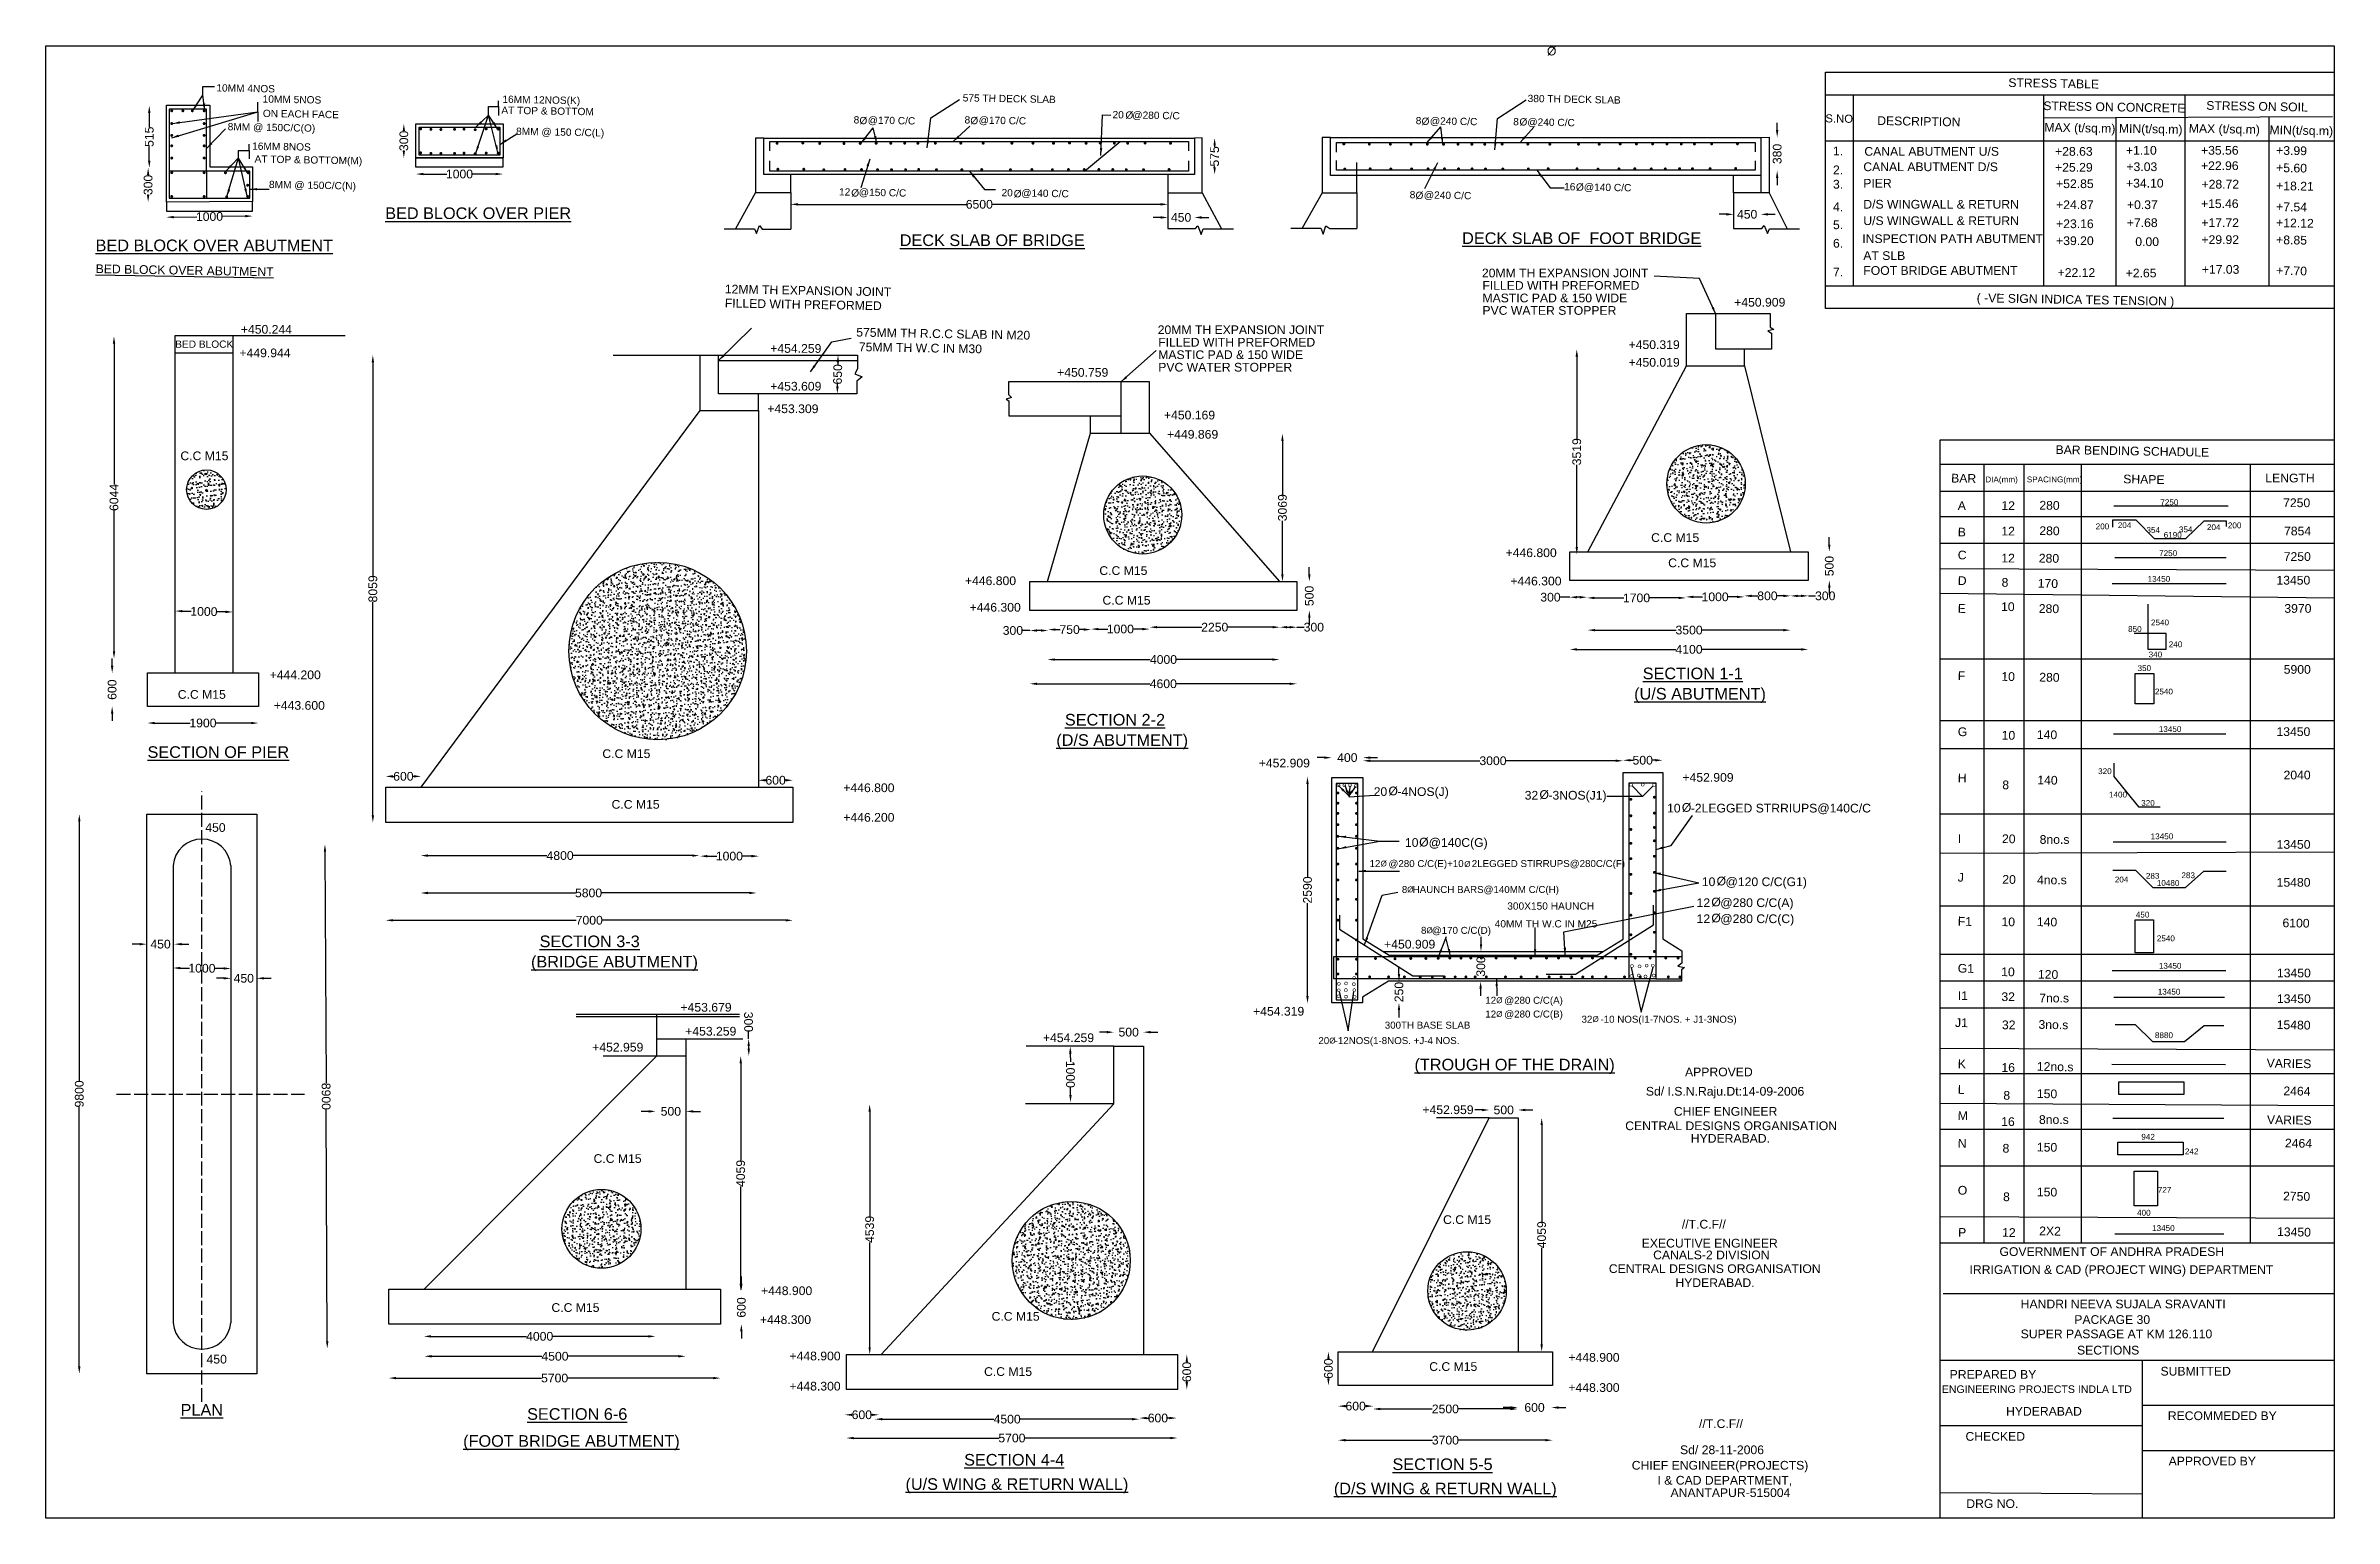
# Model space of a CAD drawing. Header units: millimetres. Extents: x 486 to 39860, y 1728 to 27070.
import ezdxf

# ---------------------------------------------------------------- set-up
doc = ezdxf.new("R2010")
doc.units = ezdxf.units.MM
doc.header["$MEASUREMENT"] = 0
doc.linetypes.add('ACAD_ISO02W100', pattern=[15, 12, -3])
for name, color, linetype in [('DIMENSION', 7, 'Continuous'), ('DRAWING', 7, 'Continuous'), ('TEXT', 7, 'Continuous')]:
    doc.layers.add(name, color=color, linetype=linetype)
doc.styles.get("Standard").update_dxf_attribs({"font": 'arial.ttf'})
doc.dimstyles.get("Standard").update_dxf_attribs({"dimtxt": 150, "dimasz": 125, "dimexe": 0.18, "dimexo": 0.0625, "dimgap": 0.09, "dimtad": 0, "dimdec": 0, "dimzin": 0, "dimdsep": 46, "dimtxsty": 'Standard', "dimcen": 0.09, "dimse1": 1, "dimse2": 1, "dimadec": 0, "dimazin": 0, "dimtfac": 1, "dimtdec": 0, "dimtofl": 0, "dimtmove": 0, "dimatfit": 3, "dimfxl": 1, "dimtolj": 1, "dimtzin": 0, "dimarcsym": 0})
pattern_1 = [(50, (0, 0), (179.31505, -15.68803), [18.75, -206.25]), (355, (0, 0), (-34.6878, 188.048), [15, -165]), (100.4514, (14.94, -1.3), (144.62735, 172.3599), [15.93505, -175.2855]), (46.1842, (0, 50), (266.8103, -41.3798), [28.125, -309.375]), (96.6356, (22.23, 46.55), (233.6657, 243.5295), [23.9026, -262.9282]), (351.1842, (0, 50), (233.6655, 243.5297), [22.5, -247.5]), (21, (25, 37.5), (149.22676, -100.6547), [18.75, -206.25]), (326, (25, 37.5), (60.8288, 181.2875), [15, -165]), (71.4514, (37.44, 29.11), (210.05566, 80.6326), [15.93505, -175.2855]), (37.5, (0, 0), (3.03996, 83.22346), [0, -163, 0, -167.5, 0, -165.625]), (7.5, (0, 0), (65.76738, 98.60293), [0, -95.5, 0, -159.25, 0, -63.125]), (327.5, (-55.75, 0), (133.45561, -5.63872), [0, -62.5, 0, -195, 0, -258.75]), (317.5, (-80.75, 0), (145.79654, 25.02625), [0, -81.25, 0, -129.5, 0, -183.75])]

msp = doc.modelspace()

# ---------------------------------------------------------------- texts
at = {"layer": 'DIMENSION', "width": 154.062, "attachment_point": 1}
for insert, char_height in [((26314.5, 27054.2), 150), ((14485.5, 25845.7), 125), ((16393.6, 25845.7), 125), ((19062.5, 25940.1), 125), ((24156.8, 25832.9), 125), ((25841.8, 25823.1), 125), ((14343.8, 24600.4), 125), ((17139.5, 24587.5), 125), ((24052.9, 24558.2), 125), ((26812.9, 24701.5), 125), ((23587.8, 14320), 150), ((26186.2, 14257.8), 150), ((28636, 14036.5), 150), ((24115.7, 13439.4), 150), ((23452, 13045.8), 100), ((24891.9, 13037.4), 100), ((23910.9, 12600), 100), ((29233.7, 12769.1), 150), ((29143.5, 12408.6), 150), ((24240.3, 11896.5), 100), ((29143.5, 12132.6), 150), ((25441.6, 10692.8), 100), ((25441.6, 10456.3), 100), ((27097.4, 10366.8), 100), ((22569.6, 9999.2), 100)]:
    msp.add_mtext('Ø', dxfattribs=dict(at, insert=insert, char_height=char_height))
at = {"layer": 'TEXT'}
for s, height, p in [('10MM 4NOS', 125, (3419.9, 26284.4)), ('STRESS TABLE', 150, (34252.4, 26361.6)), ('10MM 5NOS', 125, (4216.5, 26093)), ('AT TOP & BOTTOM', 125, (8324.5, 25900.9)), ('16MM 12NOS(K)', 125, (8341.1, 26088.6)), ('575 TH DECK SLAB', 125, (16261.7, 26112.3)), ('380 TH DECK SLAB', 125, (25981.9, 26102.3)), ('STRESS ON CONCRETE', 150, (34853.9, 25963.9)), ('STRESS ON SOIL', 150, (37657.8, 25969.2)), ('8MM @ 150C/C(O)', 125, (3615.3, 25616.3)), ('ON EACH FACE', 125, (4220.3, 25845.3)), ('8MM @ 150 C/C(L)', 125, (8577, 25536.7)), ('8   @170 C/C', 125, (14384.9, 25733.6)), ('8   @170 C/C', 125, (16292.9, 25733.6)), ('20   @280 C/C', 125, (18839.1, 25823.3)), ('8   @240 C/C', 125, (24056.2, 25720.8)), ('8   @240 C/C', 125, (25733.3, 25702.6)), ('S.NO', 140, (31103.1, 25751.8)), ('DESCRIPTION', 150, (31996.8, 25707.6)), ('MAX (t/sq.m)', 150, (34871.5, 25592.8)), ('MIN(t/sq.m)', 150, (36154.1, 25575.1)), ('MAX (t/sq.m)', 150, (37357.1, 25575.1)), ('MIN(t/sq.m)', 150, (38745.8, 25548.6)), ('16MM 8NOS', 125, (4036.2, 25282.3)), ('+3.99', 150, (38860.3, 25196)), ('AT TOP & BOTTOM(M)', 125, (4077.5, 25060.8)), ('+5.60', 150, (38860.3, 24897.2)), ('8MM @ 150C/C(N)', 125, (4325.5, 24621.7)), ('12   @150 C/C', 125, (14133.6, 24494.8)), ('20   @140 C/C', 125, (16929.4, 24481.9)), ('8   @240 C/C', 125, (23952.3, 24446.1)), ('16   @140 C/C', 125, (26608.4, 24584.5)), ('+18.21', 150, (38860.3, 24587.2)), ('+7.54', 150, (38860.3, 24226.4)), ('+12.12', 150, (38860.3, 23950.1)), ('+8.85', 150, (38860.3, 23657)), ('%%UBED BLOCK OVER ABUTMENT', 150, (1343.8, 23158.6)), ('+7.70', 150, (38860.3, 23127.1)), ('12MM TH EXPANSION JOINT', 150, (12168.4, 22809.6)), ('FILLED WITH PREFORMED', 150, (12168.4, 22567.6)), ('( -VE SIGN INDICA TES TENSION )', 150, (33707.7, 22657.9)), ('575MM TH R.C.C SLAB IN M20', 150, (14429.8, 22065.6)), ('75MM TH W.C IN M30', 150, (14474.6, 21814.6)), ('BAR BENDING SCHADULE', 150, (35064.6, 20045.1)), ('BAR ', 150, (33268, 19554.3)), ('SHAPE', 150, (36229.5, 19539.8)), ('A ', 150, (33382.2, 19082.7)), ('12', 150, (34132.6, 19082.7)), ('280', 150, (34785.3, 19088.4)), ('B', 150, (33382.2, 18626.4)), ('280', 150, (34785.3, 18650.4)), ('C', 150, (33382.2, 18232)), ('280', 150, (34776.1, 18177.6)), ('D', 150, (33382.2, 17790.8)), ('170', 150, (34757.7, 17744.2)), ('E', 150, (33382.2, 17311.6)), ('280', 150, (34776.1, 17310.9)), ('F', 150, (33382.2, 16153.5)), ('10', 150, (34132.2, 16141.4)), ('280', 150, (34784.1, 16129.4)), ('G', 150, (33382.2, 15190.2)), ('10', 150, (34136.8, 15130)), ('140', 150, (34742.8, 15142.1)), ('H', 150, (33382.2, 14395.5)), ('8', 150, (34148.2, 14275.1)), ('140', 150, (34750.9, 14359.4)), ('I', 150, (33382.2, 13348.5)), ('20', 150, (34143.1, 13348.5)), ('J', 150, (33382.2, 12684.6)), ('20', 150, (34147.7, 12649.3)), ('F1', 150, (33382.2, 11927)), ('I', 150, (33382.2, 11935.5)), ('10', 150, (34133.9, 11919.1)), ('140', 150, (34743.4, 11919.1)), ('6100', 150, (38969.2, 11900.6)), ('G1', 150, (33382.2, 11118.9)), ('10', 150, (34129.4, 11058.7)), ('120', 150, (34761.7, 11016)), ('I1', 150, (33382.2, 10648)), ('J1', 150, (33334.9, 10183)), ('3no.s', 150, (34770.9, 10151.9)), ('15480', 150, (38869.5, 10148)), ('K', 150, (33382.2, 9473.7)), ('12no.s', 150, (34743.3, 9429.9)), ('VARIES', 150, (38696.3, 9487.3)), ('L', 150, (33382.2, 9032.9)), ('8', 150, (34166.1, 8932)), ('150', 150, (34743.3, 8961.9)), ('2464', 150, (38984.9, 9008.8)), ('M', 150, (33382.2, 8583.3)), ('VARIES', 150, (38701.5, 8514.6)), ('16', 150, (34129.4, 8481.7)), ('N', 150, (33382.2, 8106.1)), ('8', 150, (34152.3, 8021.4)), ('150', 150, (34743.3, 8041.3)), ('2464', 150, (39011.2, 8110.8)), ('O', 150, (33382.2, 7298.6)), ('8', 150, (34161.5, 7186.3)), ('150', 150, (34743.3, 7270.4)), ('2750', 150, (38979.7, 7198.4)), ('P', 150, (33387.8, 6573)), ('12', 150, (34144.8, 6573)), ('2X2', 150, (34782.8, 6598.9)), ('13450', 150, (38875.7, 6585.2))]:
    msp.add_text(s, height=height, rotation=358.97597, dxfattribs=at).set_placement(p)
for s, height, p in [('1.', 150, (31236.1, 25186.3)), ('CANAL ABUTMENT U/S', 150, (31775.7, 25177.4)), ('+28.63', 150, (35057.3, 25177.4)), ('+1.10', 150, (36276.6, 25196)), ('+35.56', 150, (37568, 25196)), ('2.', 150, (31236.1, 24859.3)), ('CANAL ABUTMENT D/S', 150, (31758, 24912.3)), ('+25.29', 150, (35057.3, 24903.5)), ('+3.03', 150, (36285.4, 24913.2)), ('+22.96', 150, (37568, 24930.9)), ('3.', 150, (31236.1, 24611.9)), ('PIER', 150, (31758, 24629.6)), ('D/S WINGWALL & RETURN', 150, (31758, 24267.3)), ('+52.85', 150, (35075, 24620.7)), ('+34.10', 150, (36278, 24630.5)), ('+15.46', 150, (37568, 24277)), ('+28.72', 150, (37576.9, 24612.8)), ('%%UBED BLOCK OVER PIER', 200, (6326.7, 24088.4)), ('4.', 150, (31236.1, 24223.1)), ('5.', 150, (31236.1, 23913.8)), ('U/S WINGWALL & RETURN', 150, (31758, 23984.5)), ('+24.87', 150, (35075, 24258.4)), ('+23.16', 150, (35075, 23931.5)), ('+7.68', 150, (36292, 23950)), ('+0.37', 150, (36294.3, 24259.3)), ('+17.72', 150, (37574.1, 23950)), ('%%UBED BLOCK OVER ABUTMENT', 200, (1343.8, 23534.7)), ('%%UDECK SLAB OF BRIDGE', 200, (15179.4, 23623.6)), ('%%UDECK SLAB OF  FOOT BRIDGE', 200, (24855.3, 23658.6)), ('6.', 150, (31236.1, 23595.7)), ('INSPECTION PATH ABUTMENT', 150, (31740.3, 23675.2)), ('+39.20', 150, (35075, 23639.8)), ('0.00', 150, (36437.9, 23623.1)), ('+29.92', 150, (37575.7, 23658.4)), ('20MM TH EXPANSION JOINT', 150, (25195.7, 23084.5)), ('7.', 150, (31236.1, 23100.8)), ('AT SLB', 150, (31758, 23383.6)), ('FOOT BRIDGE ABUTMENT', 150, (31758, 23127.3)), ('+22.12', 150, (35101.5, 23092)), ('+2.65', 150, (36272.2, 23084)), ('+17.03', 150, (37582, 23145.9)), ('FILLED WITH PREFORMED', 150, (25204.7, 22869.6)), ('MASTIC PAD & 150 WIDE', 150, (25204.7, 22654.7)), ('PVC WATER STOPPER', 150, (25204.7, 22439.8)), ('+450.909', 150, (29536.4, 22580.7)), ('+450.244', 150, (3842.6, 22114.5)), ('20MM TH EXPANSION JOINT', 150, (19617.6, 22107.7)), ('BED BLOCK', 125, (2712.3, 21872.4)), ('+449.944', 150, (3818.6, 21709.2)), ('+454.259', 150, (12951, 21785.8)), ('FILLED WITH PREFORMED', 150, (19626.6, 21892.9)), ('MASTIC PAD & 150 WIDE', 150, (19626.6, 21678)), ('+450.319', 150, (27719.4, 21850.7)), ('+450.019', 150, (27719.4, 21546.5)), ('+453.609', 150, (12951, 21135.4)), ('+450.759', 150, (17887.7, 21373.6)), ('PVC WATER STOPPER', 150, (19626.6, 21463.1)), ('+453.309', 150, (12900.9, 20747.6)), ('+450.169', 150, (19725.2, 20639.4)), ('C.C M15', 150, (2802.4, 19937.8)), ('+449.869', 150, (19779, 20308.1)), ('LENGTH', 150, (38674.5, 19555.4)), ('DIA(mm)    SPACING(mm)', 100, (33857.2, 19556.8)), ('7250', 100, (36868.4, 19163.3)), ('7250', 150, (38981.1, 19129.7)), ('C.C M15', 150, (28107.6, 18530.2)), ('12', 150, (34132.7, 18641.6)), ('200', 100, (35755.9, 18748.3)), ('204', 100, (36136.1, 18769.2)), ('354', 100, (36629.1, 18685.2)), ('6190', 100, (36926.1, 18601.7)), ('354', 100, (37188.4, 18696.7)), ('204', 100, (37669.9, 18734.2)), ('200', 100, (38030.3, 18765.8)), ('7854', 150, (38996.8, 18643.8)), ('C.C M15', 150, (18613.7, 17962.3)), ('+446.800', 150, (25603.2, 18269.8)), ('C.C M15', 150, (28400.3, 18095.5)), ('12', 150, (34132.7, 18177.6)), ('7250', 100, (36847.2, 18286.5)), ('7250', 150, (38991.6, 18203.9)), ('+446.800', 150, (16301.1, 17787.7)), ('+446.300', 150, (25685.7, 17782.6)), ('8', 150, (34137.3, 17759.3)), ('13450', 100, (36650, 17844.4)), ('13450', 150, (38865.6, 17796.8)), ('+446.300', 150, (16381.8, 17331.1)), ('C.C M15', 150, (18667.5, 17452)), ('10', 150, (34128.1, 17340.9)), ('3970', 150, (39002.1, 17310.9)), ('850', 100, (36313.5, 16982.3)), ('2540', 100, (36707, 17094.9)), ('340', 100, (36667.5, 16543.4)), ('240', 100, (37013.7, 16718.5)), ('+444.200', 150, (4338.2, 16168.3)), ('%%USECTION 1-1', 200, (27962.6, 16167.7)), ('350', 100, (36476.1, 16308.4)), ('5900', 150, (38991.2, 16261.8)), ('C.C M15', 150, (2757.4, 15831)), ('+443.600', 150, (4408.4, 15642.4)), ('%%U(U/S ABUTMENT)', 200, (27815.1, 15817.8)), ('2540', 100, (36774.5, 15906)), ('%%USECTION 2-2', 200, (18020.8, 15371)), ('13450', 100, (36842.3, 15259.6)), ('%%USECTION OF PIER', 200, (2236.7, 14814)), ('C.C M15', 150, (10062.3, 14811.1)), ('%%U(D/S ABUTMENT)', 200, (17873.3, 15021)), ('13450', 150, (38866.4, 15190.2)), ('+452.909', 150, (21356.2, 14650.2)), ('320', 100, (35797.7, 14534.8)), ('2040', 150, (38988.5, 14443.7)), ('+446.800', 150, (14208.6, 14224.7)), ('20   -4NOS(J)', 150, (23333.3, 14158)), ('32   -3NOS(J1)', 150, (25931.7, 14095.8)), ('+452.909', 150, (28646.2, 14403.2)), ('1400', 100, (35985.1, 14132.6)), ('C.C M15', 150, (10221, 13939.1)), ('+446.200', 150, (14208.6, 13715.7)), ('10   -2LEGGED STRRIUPS@140C/C', 150, (28381.5, 13874.4)), ('320', 100, (36539.3, 13989.2)), ('450', 150, (3230.7, 13540.5)), ('10   @140C(G)', 150, (23871.2, 13282.4)), ('8no.s', 150, (34792, 13334.8)), ('13450', 100, (36702.4, 13413.9)), ('13450', 150, (38869.5, 13249.9)), ('12   @280 C/C(E)+10   2LEGGED STIRRUPS@280C/C(F)', 120, (23262.2, 12935)), ('8  HAUNCH BARS@140MM C/C(H)', 120, (23818, 12489.2)), ('10   @120 C/C(G1)', 150, (28979.2, 12607.1)), ('4no.s', 150, (34746.1, 12638.4)), ('204', 100, (36085.6, 12670.5)), ('283', 100, (36619.7, 12733.8)), ('10480', 100, (36808.3, 12611.6)), ('283', 100, (37231.4, 12744)), ('15480', 150, (38869.5, 12596.8)), ('300X150 HAUNCH', 125, (25631.7, 12202)), ('12   @280 C/C(A)', 150, (28889, 12246.6)), ('8  @170 C/C(D)', 120, (24147.4, 11785.7)), ('40MM TH W.C IN M25', 125, (25415.9, 11895.7)), ('12   @280 C/C(C)', 150, (28889, 11970.6)), ('450', 100, (36446.5, 12066.6)), ('%%USECTION 3-3', 200, (8982.7, 11556.6)), ('+450.909', 150, (23513.2, 11532.6)), ('2540', 100, (36808.3, 11657.9)), ('%%U(BRIDGE ABUTMENT)', 200, (8835.2, 11206.6)), ('13450', 100, (36843.6, 11185.8)), ('13450', 150, (38874.7, 11036.9)), ('12   @280 C/C(A)', 120, (25254, 10582)), ('32', 150, (34133.9, 10628.6)), ('7no.s', 150, (34784.7, 10605.3)), ('13450', 100, (36824.4, 10739.4)), ('13450', 150, (38874.7, 10593.8)), ('+453.679', 150, (11406.5, 10446.7)), ('+454.319', 150, (21258.7, 10378.3)), ('300TH BASE SLAB', 120, (23524.1, 10154.3)), ('12   @280 C/C(B)', 120, (25254, 10345.5)), ('32   -10 NOS(I1-7NOS. + J1-3NOS)', 120, (26909.7, 10256)), ('32', 150, (34143.1, 10144)), ('+452.959', 150, (9887.7, 9760)), ('+453.259', 150, (11487.8, 10034.7)), ('+454.259', 150, (17642.8, 9922.4)), ('20  -12NOS(1-8NOS. +J-4 NOS.', 120, (22382, 9888.4)), ('8880', 100, (36775.2, 9991)), ('%%U(TROUGH OF THE DRAIN)', 200, (24035.6, 9435.4)), (' APPROVED', 150, (28632.5, 9333.5)), ('16', 150, (34133.9, 9410.6)), ('Sd/ I.S.N.Raju.Dt:14-09-2006', 150, (28016.8, 9001.2)), ('+452.959', 150, (24172.5, 8683.4)), ('CHIEF ENGINEER', 150, (28498.3, 8654.9)), ('8no.s', 150, (34780.1, 8513.9)), ('CENTRAL DESIGNS ORGANISATION', 150, (27661.8, 8407)), ('HYDERABAD.', 150, (28789.8, 8189.9)), ('942', 100, (36541.9, 8242.7)), ('C.C M15', 150, (9911.3, 7843)), ('242', 100, (37291.1, 7991.2)), ('727', 100, (36824.4, 7328.7)), ('C.C M15', 150, (24527.4, 6791.9)), ('//T.C.F//', 150, (28635.9, 6713.5)), ('400', 100, (36468.2, 6936.1)), ('13450', 100, (36726.1, 6672.3)), ('EXECUTIVE ENGINEER', 150, (27945.7, 6386.8)), ('CANALS-2 DIVISION', 150, (28142.1, 6184.6)), ('GOVERNMENT OF ANDHRA PRADESH', 150, (34100.8, 6241.7)), ('CENTRAL DESIGNS ORGANISATION', 150, (27379.5, 5948.1)), ('IRRIGATION & CAD (PROJECT WING) DEPARTMENT', 150, (33585.8, 5931.6)), ('+448.900', 150, (12793.8, 5568.3)), ('HYDERABAD.', 150, (28524.6, 5706.1)), ('C.C M15', 150, (9186.5, 5278.9)), ('+448.300', 150, (12773.5, 5071.2)), ('C.C M15', 150, (16759.6, 5127.6)), ('HANDRI NEEVA SUJALA SRAVANTI', 150, (34465.6, 5340.2)), ('PACKAGE 30', 150, (35388.2, 5071.9)), ('SUPER PASSAGE AT KM 126.110', 150, (34465.6, 4825.2)), ('450', 150, (3252.3, 4390.4)), ('+448.900', 150, (13282.4, 4445.1)), ('C.C M15', 150, (24289.4, 4263.1)), ('+448.900', 150, (26684.2, 4421.2)), ('SECTIONS', 150, (35435.1, 4545.6)), ('SUBMITTED', 150, (36871.6, 4183.5)), ('+448.300', 150, (13282.4, 3926.2)), ('C.C M15', 150, (16629.8, 4176.7)), ('+448.300', 150, (26684.2, 3902.3)), ('ENGINEERING PROJECTS INDLA LTD', 130, (33108.7, 3883.8)), ('PREPARED BY', 150, (33243.9, 4127.7)), ('%%UPLAN', 200, (2805.6, 3493.5)), ('%%USECTION 6-6', 200, (8768.4, 3421.8)), ('HYDERABAD', 150, (34213.6, 3493.5)), ('RECOMMEDED BY', 150, (36997.2, 3416.8)), ('%%U(FOOT BRIDGE ABUTMENT)', 200, (7667.7, 2957.6)), ('//T.C.F//', 150, (28931.1, 3280.6)), ('CHECKED', 150, (33516, 3061.4)), ('%%USECTION 4-4', 200, (16286.8, 2634)), ('%%USECTION 5-5', 200, (23656.8, 2557.6)), ('Sd/ 28-11-2006', 150, (28604.5, 2830.5)), ('APPROVED BY', 150, (37011.1, 2636.2)), ('%%U(U/S WING & RETURN WALL)', 200, (15278.3, 2215.9)), ('CHIEF ENGINEER(PROJECTS)', 150, (27773.4, 2564.2)), ('I & CAD DEPARTMENT,', 150, (28216.8, 2306.4)), ('%%U(D/S WING & RETURN WALL)', 200, (22648.3, 2139.5)), (' ANANTAPUR-515004', 150, (28383.4, 2092.7)), ('DRG NO.', 150, (33529.9, 1904.4))]:
    msp.add_text(s, height=height, dxfattribs=at).set_placement(p)

# ---------------------------------------------------------------- blocks, each defined once
blk = doc.blocks.new('*D2')
at = {"layer": 'Defpoints', "color": 0, "transparency": 16777216}
for p in [(2561, 24222), (4043, 24242), (4044, 24139)]:
    blk.add_point(p, dxfattribs=at)
at = {"layer": 'DIMENSION', "color": 0, "lineweight": -2, "transparency": 16777216}
for p, q in [((2687, 24121), (3087, 24127)), ((3919, 24138), (3520, 24132))]:
    blk.add_line(p, q, dxfattribs=at)
at = {"layer": 'DIMENSION', "color": 0, "transparency": 16777216}
for points in [[(2687, 24142), (2688, 24100), (2562, 24120)], [(3919, 24158), (3920, 24117), (4044, 24139)]]:
    blk.add_solid(points, dxfattribs=at)
at = {"layer": 'DIMENSION', "color": 0, "transparency": 16777216, "insert": (3303, 24129), "char_height": 150, "attachment_point": 5, "rotation": 0.7609}
blk.add_mtext('\\A1;1000', dxfattribs=at)
blk = doc.blocks.new('*D3')
at = {"layer": 'Defpoints', "color": 0, "transparency": 16777216}
for p in [(2247, 24969), (2310, 24969), (2310, 24380)]:
    blk.add_point(p, dxfattribs=at)
at = {"layer": 'DIMENSION', "color": 0, "lineweight": -2, "transparency": 16777216}
for p, q in [((2247, 24844), (2247, 24840)), ((2247, 24505), (2247, 24509))]:
    blk.add_line(p, q, dxfattribs=at)
at = {"layer": 'DIMENSION', "color": 0, "transparency": 16777216}
for points in [[(2226, 24844), (2268, 24844), (2247, 24969)], [(2226, 24505), (2268, 24505), (2247, 24380)]]:
    blk.add_solid(points, dxfattribs=at)
at = {"layer": 'DIMENSION', "color": 0, "transparency": 16777216, "insert": (2247, 24675), "char_height": 150, "attachment_point": 5, "rotation": 90}
blk.add_mtext('\\A1;300', dxfattribs=at)
blk = doc.blocks.new('*D4')
at = {"layer": 'Defpoints', "color": 0, "transparency": 16777216}
for p in [(2247, 26038), (2267, 26038), (2247, 24969)]:
    blk.add_point(p, dxfattribs=at)
at = {"layer": 'DIMENSION', "color": 0, "lineweight": -2, "transparency": 16777216}
for p, q in [((2267, 25913), (2267, 25670)), ((2267, 25094), (2267, 25337))]:
    blk.add_line(p, q, dxfattribs=at)
at = {"layer": 'DIMENSION', "color": 0, "transparency": 16777216}
for points in [[(2246, 25913), (2288, 25913), (2267, 26038)], [(2246, 25094), (2288, 25094), (2267, 24969)]]:
    blk.add_solid(points, dxfattribs=at)
at = {"layer": 'DIMENSION', "color": 0, "transparency": 16777216, "insert": (2267, 25504), "char_height": 150, "attachment_point": 5, "rotation": 90}
blk.add_mtext('\\A1;515', dxfattribs=at)
blk = doc.blocks.new('*D5')
at = {"layer": 'Defpoints', "color": 0, "transparency": 16777216}
for p in [(6856, 24979), (8352, 24979), (8352, 24862)]:
    blk.add_point(p, dxfattribs=at)
at = {"layer": 'DIMENSION', "color": 0, "lineweight": -2, "transparency": 16777216}
for p, q in [((6981, 24862), (7387, 24862)), ((8227, 24862), (7821, 24862))]:
    blk.add_line(p, q, dxfattribs=at)
at = {"layer": 'DIMENSION', "color": 0, "transparency": 16777216}
for points in [[(6981, 24883), (6981, 24842), (6856, 24862)], [(8227, 24883), (8227, 24842), (8352, 24862)]]:
    blk.add_solid(points, dxfattribs=at)
at = {"layer": 'DIMENSION', "color": 0, "transparency": 16777216, "insert": (7604, 24862), "char_height": 150, "attachment_point": 5}
blk.add_mtext('\\A1;1000', dxfattribs=at)
blk = doc.blocks.new('*D6')
at = {"layer": 'Defpoints', "color": 0, "transparency": 16777216}
for p in [(6856, 25726), (6647, 25139), (6856, 25139)]:
    blk.add_point(p, dxfattribs=at)
at = {"layer": 'DIMENSION', "color": 0, "lineweight": -2, "transparency": 16777216}
for p, q in [((6647, 25601), (6647, 25598)), ((6647, 25264), (6647, 25267))]:
    blk.add_line(p, q, dxfattribs=at)
at = {"layer": 'DIMENSION', "color": 0, "transparency": 16777216}
for points in [[(6626, 25601), (6668, 25601), (6647, 25726)], [(6626, 25264), (6668, 25264), (6647, 25139)]]:
    blk.add_solid(points, dxfattribs=at)
at = {"layer": 'DIMENSION', "color": 0, "transparency": 16777216, "insert": (6647, 25433), "char_height": 150, "attachment_point": 5, "rotation": 90}
blk.add_mtext('\\A1;300', dxfattribs=at)
blk = doc.blocks.new('*D7')
at = {"layer": 'Defpoints', "color": 0, "transparency": 16777216}
for p in [(13304, 24853), (19792, 24853), (19792, 24341)]:
    blk.add_point(p, dxfattribs=at)
at = {"layer": 'DIMENSION', "color": 0, "lineweight": -2, "transparency": 16777216}
for p, q in [((13429, 24341), (16324, 24341)), ((19667, 24341), (16772, 24341))]:
    blk.add_line(p, q, dxfattribs=at)
at = {"layer": 'DIMENSION', "color": 0, "transparency": 16777216}
for points in [[(13429, 24362), (13429, 24320), (13304, 24341)], [(19667, 24362), (19667, 24320), (19792, 24341)]]:
    blk.add_solid(points, dxfattribs=at)
at = {"layer": 'DIMENSION', "color": 0, "transparency": 16777216, "insert": (16548, 24341), "char_height": 150, "attachment_point": 5}
blk.add_mtext('\\A1;6500', dxfattribs=at)
blk = doc.blocks.new('*D8')
at = {"layer": 'Defpoints', "color": 0, "transparency": 16777216}
for p in [(19792, 24167), (20248, 24167), (20248, 24115)]:
    blk.add_point(p, dxfattribs=at)
at = {"layer": 'DIMENSION', "color": 0, "lineweight": -2, "transparency": 16777216}
for p, q in [((19667, 24115), (19542, 24115)), ((20373, 24115), (20498, 24115))]:
    blk.add_line(p, q, dxfattribs=at)
at = {"layer": 'DIMENSION', "color": 0, "transparency": 16777216}
for points in [[(19667, 24136), (19667, 24094), (19792, 24115)], [(20373, 24136), (20373, 24094), (20248, 24115)]]:
    blk.add_solid(points, dxfattribs=at)
at = {"layer": 'DIMENSION', "color": 0, "transparency": 16777216, "insert": (20020, 24115), "char_height": 150, "attachment_point": 5}
blk.add_mtext('\\A1;450', dxfattribs=at)
blk = doc.blocks.new('*D9')
at = {"layer": 'Defpoints', "color": 0, "transparency": 16777216}
for p in [(20252, 25480), (20252, 24853), (20597, 24853)]:
    blk.add_point(p, dxfattribs=at)
at = {"layer": 'DIMENSION', "color": 0, "lineweight": -2, "transparency": 16777216}
for p, q in [((20597, 25355), (20597, 25333)), ((20597, 24978), (20597, 25000))]:
    blk.add_line(p, q, dxfattribs=at)
at = {"layer": 'DIMENSION', "color": 0, "transparency": 16777216}
for points in [[(20576, 25355), (20618, 25355), (20597, 25480)], [(20576, 24978), (20618, 24978), (20597, 24853)]]:
    blk.add_solid(points, dxfattribs=at)
at = {"layer": 'DIMENSION', "color": 0, "transparency": 16777216, "insert": (20597, 25166), "char_height": 150, "attachment_point": 5, "rotation": 90}
blk.add_mtext('\\A1;575', dxfattribs=at)
blk = doc.blocks.new('*D10')
at = {"layer": 'Defpoints', "color": 0, "transparency": 16777216}
for p in [(29525, 24165), (29994, 24169), (29994, 24165)]:
    blk.add_point(p, dxfattribs=at)
at = {"layer": 'DIMENSION', "color": 0, "lineweight": -2, "transparency": 16777216}
for p, q in [((29400, 24169), (29275, 24169)), ((30119, 24169), (30244, 24169))]:
    blk.add_line(p, q, dxfattribs=at)
at = {"layer": 'DIMENSION', "color": 0, "transparency": 16777216}
for points in [[(29400, 24190), (29400, 24148), (29525, 24169)], [(30119, 24190), (30119, 24148), (29994, 24169)]]:
    blk.add_solid(points, dxfattribs=at)
at = {"layer": 'DIMENSION', "color": 0, "transparency": 16777216, "insert": (29759, 24169), "char_height": 150, "attachment_point": 5}
blk.add_mtext('\\A1;450', dxfattribs=at)
blk = doc.blocks.new('*D11')
at = {"layer": 'Defpoints', "color": 0, "transparency": 16777216}
for p in [(30137, 25495), (30137, 24920), (30276, 24920)]:
    blk.add_point(p, dxfattribs=at)
at = {"layer": 'DIMENSION', "color": 0, "lineweight": -2, "transparency": 16777216}
for p, q in [((30276, 25620), (30276, 25745)), ((30276, 24795), (30276, 24670))]:
    blk.add_line(p, q, dxfattribs=at)
at = {"layer": 'DIMENSION', "color": 0, "transparency": 16777216}
for points in [[(30255, 25620), (30297, 25620), (30276, 25495)], [(30255, 24795), (30297, 24795), (30276, 24920)]]:
    blk.add_solid(points, dxfattribs=at)
at = {"layer": 'DIMENSION', "color": 0, "transparency": 16777216, "insert": (30276, 25208), "char_height": 150, "attachment_point": 5, "rotation": 90}
blk.add_mtext('\\A1;380', dxfattribs=at)
blk = doc.blocks.new('*D12')
at = {"layer": 'Defpoints', "color": 0, "transparency": 16777216}
for p in [(26707, 17869), (30810, 17869), (30810, 16681)]:
    blk.add_point(p, dxfattribs=at)
at = {"layer": 'DIMENSION', "color": 0, "lineweight": -2, "transparency": 16777216}
for p, q in [((26832, 16681), (28532, 16681)), ((30685, 16681), (28985, 16681))]:
    blk.add_line(p, q, dxfattribs=at)
at = {"layer": 'DIMENSION', "color": 0, "transparency": 16777216}
for points in [[(26832, 16702), (26832, 16660), (26707, 16681)], [(30685, 16702), (30685, 16660), (30810, 16681)]]:
    blk.add_solid(points, dxfattribs=at)
at = {"layer": 'DIMENSION', "color": 0, "transparency": 16777216, "insert": (28759, 16681), "char_height": 150, "attachment_point": 5}
blk.add_mtext('\\A1;4100', dxfattribs=at)
blk = doc.blocks.new('*D13')
at = {"layer": 'Defpoints', "color": 0, "transparency": 16777216}
for p in [(27016, 18361), (30505, 18361), (30505, 17013)]:
    blk.add_point(p, dxfattribs=at)
at = {"layer": 'DIMENSION', "color": 0, "lineweight": -2, "transparency": 16777216}
for p, q in [((27141, 17013), (28537, 17013)), ((30380, 17013), (28984, 17013))]:
    blk.add_line(p, q, dxfattribs=at)
at = {"layer": 'DIMENSION', "color": 0, "transparency": 16777216}
for points in [[(27141, 17033), (27141, 16992), (27016, 17013)], [(30380, 17033), (30380, 16992), (30505, 17013)]]:
    blk.add_solid(points, dxfattribs=at)
at = {"layer": 'DIMENSION', "color": 0, "transparency": 16777216, "insert": (28760, 17013), "char_height": 150, "attachment_point": 5}
blk.add_mtext('\\A1;3500', dxfattribs=at)
blk = doc.blocks.new('*D14')
at = {"layer": 'Defpoints', "color": 0, "transparency": 16777216}
for p in [(26707, 17869), (27005, 17869), (27005, 17579)]:
    blk.add_point(p, dxfattribs=at)
at = {"layer": 'DIMENSION', "color": 0, "lineweight": -2, "transparency": 16777216}
for p, q in [((26707, 17579), (26540, 17579)), ((26880, 17579), (26832, 17579))]:
    blk.add_line(p, q, dxfattribs=at)
at = {"layer": 'DIMENSION', "color": 0, "transparency": 16777216}
for points in [[(26832, 17600), (26832, 17558), (26707, 17579)], [(26880, 17600), (26880, 17558), (27005, 17579)]]:
    blk.add_solid(points, dxfattribs=at)
at = {"layer": 'DIMENSION', "color": 0, "transparency": 16777216, "insert": (26375, 17579), "char_height": 150, "attachment_point": 5}
blk.add_mtext('\\A1;300', dxfattribs=at)
blk = doc.blocks.new('*D15')
at = {"layer": 'Defpoints', "color": 0, "transparency": 16777216}
for p in [(27005, 17579), (28707, 17579), (28707, 17567)]:
    blk.add_point(p, dxfattribs=at)
at = {"layer": 'DIMENSION', "color": 0, "lineweight": -2, "transparency": 16777216}
for p, q in [((27130, 17567), (27639, 17567)), ((28582, 17567), (28073, 17567))]:
    blk.add_line(p, q, dxfattribs=at)
at = {"layer": 'DIMENSION', "color": 0, "transparency": 16777216}
for points in [[(27130, 17588), (27130, 17547), (27005, 17567)], [(28582, 17588), (28582, 17547), (28707, 17567)]]:
    blk.add_solid(points, dxfattribs=at)
at = {"layer": 'DIMENSION', "color": 0, "transparency": 16777216, "insert": (27856, 17567), "char_height": 150, "attachment_point": 5}
blk.add_mtext('\\A1;1700', dxfattribs=at)
blk = doc.blocks.new('*D16')
at = {"layer": 'Defpoints', "color": 0, "transparency": 16777216}
for p in [(28707, 17567), (29710, 17585), (29710, 17567)]:
    blk.add_point(p, dxfattribs=at)
at = {"layer": 'DIMENSION', "color": 0, "lineweight": -2, "transparency": 16777216}
for p, q in [((28832, 17585), (28991, 17585)), ((29585, 17585), (29425, 17585))]:
    blk.add_line(p, q, dxfattribs=at)
at = {"layer": 'DIMENSION', "color": 0, "transparency": 16777216}
for points in [[(28832, 17605), (28832, 17564), (28707, 17585)], [(29585, 17605), (29585, 17564), (29710, 17585)]]:
    blk.add_solid(points, dxfattribs=at)
at = {"layer": 'DIMENSION', "color": 0, "transparency": 16777216, "insert": (29208, 17585), "char_height": 150, "attachment_point": 5}
blk.add_mtext('\\A1;1000', dxfattribs=at)
blk = doc.blocks.new('*D17')
at = {"layer": 'Defpoints', "color": 0, "transparency": 16777216}
for p in [(29710, 17585), (30506, 17602), (30506, 17585)]:
    blk.add_point(p, dxfattribs=at)
at = {"layer": 'DIMENSION', "color": 0, "lineweight": -2, "transparency": 16777216}
for p, q in [((29835, 17602), (29942, 17602)), ((30381, 17602), (30273, 17602))]:
    blk.add_line(p, q, dxfattribs=at)
at = {"layer": 'DIMENSION', "color": 0, "transparency": 16777216}
for points in [[(29835, 17623), (29835, 17581), (29710, 17602)], [(30381, 17623), (30381, 17581), (30506, 17602)]]:
    blk.add_solid(points, dxfattribs=at)
at = {"layer": 'DIMENSION', "color": 0, "transparency": 16777216, "insert": (30108, 17602), "char_height": 150, "attachment_point": 5}
blk.add_mtext('\\A1;800', dxfattribs=at)
blk = doc.blocks.new('*D18')
at = {"layer": 'Defpoints', "color": 0, "transparency": 16777216}
for p in [(30506, 17602), (30812, 17602), (30812, 17602)]:
    blk.add_point(p, dxfattribs=at)
at = {"layer": 'DIMENSION', "color": 0, "lineweight": -2, "transparency": 16777216}
for p, q in [((30631, 17602), (30687, 17602)), ((30812, 17602), (30937, 17602))]:
    blk.add_line(p, q, dxfattribs=at)
at = {"layer": 'DIMENSION', "color": 0, "transparency": 16777216}
for points in [[(30631, 17623), (30631, 17581), (30506, 17602)], [(30687, 17623), (30687, 17581), (30812, 17602)]]:
    blk.add_solid(points, dxfattribs=at)
at = {"layer": 'DIMENSION', "color": 0, "transparency": 16777216, "insert": (31103, 17602), "char_height": 150, "attachment_point": 5}
blk.add_mtext('\\A1;300', dxfattribs=at)
blk = doc.blocks.new('*D19')
at = {"layer": 'Defpoints', "color": 0, "transparency": 16777216}
for p in [(30810, 18361), (31173, 18361), (30810, 17869)]:
    blk.add_point(p, dxfattribs=at)
at = {"layer": 'DIMENSION', "color": 0, "lineweight": -2, "transparency": 16777216}
for p, q in [((31173, 18486), (31173, 18611)), ((31173, 17744), (31173, 17619))]:
    blk.add_line(p, q, dxfattribs=at)
at = {"layer": 'DIMENSION', "color": 0, "transparency": 16777216}
for points in [[(31152, 18486), (31194, 18486), (31173, 18361)], [(31152, 17744), (31194, 17744), (31173, 17869)]]:
    blk.add_solid(points, dxfattribs=at)
at = {"layer": 'DIMENSION', "color": 0, "transparency": 16777216, "insert": (31173, 18115), "char_height": 150, "attachment_point": 5, "rotation": 90}
blk.add_mtext('\\A1;500', dxfattribs=at)
blk = doc.blocks.new('*D20')
at = {"layer": 'Defpoints', "color": 0, "transparency": 16777216}
for p in [(26828, 21847), (26828, 21847), (26828, 18318)]:
    blk.add_point(p, dxfattribs=at)
at = {"layer": 'DIMENSION', "color": 0, "lineweight": -2, "transparency": 16777216}
for p, q in [((26828, 21722), (26828, 20307)), ((26828, 18443), (26828, 19859))]:
    blk.add_line(p, q, dxfattribs=at)
at = {"layer": 'DIMENSION', "color": 0, "transparency": 16777216}
for points in [[(26807, 21722), (26849, 21722), (26828, 21847)], [(26807, 18443), (26849, 18443), (26828, 18318)]]:
    blk.add_solid(points, dxfattribs=at)
at = {"layer": 'DIMENSION', "color": 0, "transparency": 16777216, "insert": (26828, 20083), "char_height": 150, "attachment_point": 5, "rotation": 90}
blk.add_mtext('\\A1;3519', dxfattribs=at)
blk = doc.blocks.new('*D21')
at = {"layer": 'Defpoints', "color": 0, "transparency": 16777216}
for p in [(17416, 17353), (22011, 17353), (22011, 16089)]:
    blk.add_point(p, dxfattribs=at)
at = {"layer": 'DIMENSION', "color": 0, "lineweight": -2, "transparency": 16777216}
for p, q in [((17541, 16089), (19487, 16089)), ((21886, 16089), (19940, 16089))]:
    blk.add_line(p, q, dxfattribs=at)
at = {"layer": 'DIMENSION', "color": 0, "transparency": 16777216}
for points in [[(17541, 16110), (17541, 16068), (17416, 16089)], [(21886, 16110), (21886, 16068), (22011, 16089)]]:
    blk.add_solid(points, dxfattribs=at)
at = {"layer": 'DIMENSION', "color": 0, "transparency": 16777216, "insert": (19714, 16089), "char_height": 150, "attachment_point": 5}
blk.add_mtext('\\A1;4600', dxfattribs=at)
blk = doc.blocks.new('*D22')
at = {"layer": 'Defpoints', "color": 0, "transparency": 16777216}
for p in [(17721, 17848), (21713, 17848), (21713, 16506)]:
    blk.add_point(p, dxfattribs=at)
at = {"layer": 'DIMENSION', "color": 0, "lineweight": -2, "transparency": 16777216}
for p, q in [((17846, 16506), (19490, 16506)), ((21588, 16506), (19944, 16506))]:
    blk.add_line(p, q, dxfattribs=at)
at = {"layer": 'DIMENSION', "color": 0, "transparency": 16777216}
for points in [[(17846, 16527), (17846, 16486), (17721, 16506)], [(21588, 16527), (21588, 16486), (21713, 16506)]]:
    blk.add_solid(points, dxfattribs=at)
at = {"layer": 'DIMENSION', "color": 0, "transparency": 16777216, "insert": (19717, 16506), "char_height": 150, "attachment_point": 5}
blk.add_mtext('\\A1;4000', dxfattribs=at)
blk = doc.blocks.new('*D23')
at = {"layer": 'Defpoints', "color": 0, "transparency": 16777216}
for p in [(17416, 17353), (17733, 17353), (17733, 17006)]:
    blk.add_point(p, dxfattribs=at)
at = {"layer": 'DIMENSION', "color": 0, "lineweight": -2, "transparency": 16777216}
for p, q in [((17416, 17006), (17291, 17006)), ((17608, 17006), (17541, 17006))]:
    blk.add_line(p, q, dxfattribs=at)
at = {"layer": 'DIMENSION', "color": 0, "transparency": 16777216}
for points in [[(17541, 17027), (17541, 16985), (17416, 17006)], [(17608, 17027), (17608, 16985), (17733, 17006)]]:
    blk.add_solid(points, dxfattribs=at)
at = {"layer": 'DIMENSION', "color": 0, "transparency": 16777216, "insert": (17126, 17006), "char_height": 150, "attachment_point": 5}
blk.add_mtext('\\A1;300', dxfattribs=at)
blk = doc.blocks.new('*D24')
at = {"layer": 'Defpoints', "color": 0, "transparency": 16777216}
for p in [(17733, 17006), (18471, 17022), (18471, 17006)]:
    blk.add_point(p, dxfattribs=at)
at = {"layer": 'DIMENSION', "color": 0, "lineweight": -2, "transparency": 16777216}
for p, q in [((17858, 17022), (17937, 17022)), ((18346, 17022), (18267, 17022))]:
    blk.add_line(p, q, dxfattribs=at)
at = {"layer": 'DIMENSION', "color": 0, "transparency": 16777216}
for points in [[(17858, 17043), (17858, 17002), (17733, 17022)], [(18346, 17043), (18346, 17002), (18471, 17022)]]:
    blk.add_solid(points, dxfattribs=at)
at = {"layer": 'DIMENSION', "color": 0, "transparency": 16777216, "insert": (18102, 17022), "char_height": 150, "attachment_point": 5}
blk.add_mtext('\\A1;750', dxfattribs=at)
blk = doc.blocks.new('*D25')
at = {"layer": 'Defpoints', "color": 0, "transparency": 16777216}
for p in [(18471, 17022), (19480, 17031), (19480, 17022)]:
    blk.add_point(p, dxfattribs=at)
at = {"layer": 'DIMENSION', "color": 0, "lineweight": -2, "transparency": 16777216}
for p, q in [((18596, 17031), (18759, 17031)), ((19355, 17031), (19192, 17031))]:
    blk.add_line(p, q, dxfattribs=at)
at = {"layer": 'DIMENSION', "color": 0, "transparency": 16777216}
for points in [[(18596, 17051), (18596, 17010), (18471, 17031)], [(19355, 17051), (19355, 17010), (19480, 17031)]]:
    blk.add_solid(points, dxfattribs=at)
at = {"layer": 'DIMENSION', "color": 0, "transparency": 16777216, "insert": (18975, 17031), "char_height": 150, "attachment_point": 5}
blk.add_mtext('\\A1;1000', dxfattribs=at)
blk = doc.blocks.new('*D26')
at = {"layer": 'Defpoints', "color": 0, "transparency": 16777216}
for p in [(19480, 17031), (21718, 17063), (21718, 17031)]:
    blk.add_point(p, dxfattribs=at)
at = {"layer": 'DIMENSION', "color": 0, "lineweight": -2, "transparency": 16777216}
for p, q in [((19605, 17063), (20374, 17063)), ((21593, 17063), (20824, 17063))]:
    blk.add_line(p, q, dxfattribs=at)
at = {"layer": 'DIMENSION', "color": 0, "transparency": 16777216}
for points in [[(19605, 17084), (19605, 17043), (19480, 17063)], [(21593, 17084), (21593, 17043), (21718, 17063)]]:
    blk.add_solid(points, dxfattribs=at)
at = {"layer": 'DIMENSION', "color": 0, "transparency": 16777216, "insert": (20599, 17063), "char_height": 150, "attachment_point": 5}
blk.add_mtext('\\A1;2250', dxfattribs=at)
blk = doc.blocks.new('*D27')
at = {"layer": 'Defpoints', "color": 0, "transparency": 16777216}
for p in [(21718, 17096), (22013, 17096), (22013, 17063)]:
    blk.add_point(p, dxfattribs=at)
at = {"layer": 'DIMENSION', "color": 0, "lineweight": -2, "transparency": 16777216}
for p, q in [((21843, 17063), (21888, 17063)), ((22013, 17063), (22138, 17063))]:
    blk.add_line(p, q, dxfattribs=at)
at = {"layer": 'DIMENSION', "color": 0, "transparency": 16777216}
for points in [[(21843, 17084), (21843, 17043), (21718, 17063)], [(21888, 17084), (21888, 17043), (22013, 17063)]]:
    blk.add_solid(points, dxfattribs=at)
at = {"layer": 'DIMENSION', "color": 0, "transparency": 16777216, "insert": (22304, 17063), "char_height": 150, "attachment_point": 5}
blk.add_mtext('\\A1;300', dxfattribs=at)
blk = doc.blocks.new('*D28')
at = {"layer": 'Defpoints', "color": 0, "transparency": 16777216}
for p in [(22011, 17848), (22226, 17848), (22011, 17353)]:
    blk.add_point(p, dxfattribs=at)
at = {"layer": 'DIMENSION', "color": 0, "lineweight": -2, "transparency": 16777216}
for p, q in [((22226, 17973), (22226, 18098)), ((22226, 17228), (22226, 17103))]:
    blk.add_line(p, q, dxfattribs=at)
at = {"layer": 'DIMENSION', "color": 0, "transparency": 16777216}
for points in [[(22206, 17973), (22247, 17973), (22226, 17848)], [(22206, 17228), (22247, 17228), (22226, 17353)]]:
    blk.add_solid(points, dxfattribs=at)
at = {"layer": 'DIMENSION', "color": 0, "transparency": 16777216, "insert": (22226, 17601), "char_height": 150, "attachment_point": 5, "rotation": 90}
blk.add_mtext('\\A1;500', dxfattribs=at)
blk = doc.blocks.new('*D29')
at = {"layer": 'Defpoints', "color": 0, "transparency": 16777216}
for p in [(21713, 20393), (21764, 20393), (21713, 17848)]:
    blk.add_point(p, dxfattribs=at)
at = {"layer": 'DIMENSION', "color": 0, "lineweight": -2, "transparency": 16777216}
for p, q in [((21764, 20268), (21764, 19345)), ((21764, 17973), (21764, 18896))]:
    blk.add_line(p, q, dxfattribs=at)
at = {"layer": 'DIMENSION', "color": 0, "transparency": 16777216}
for points in [[(21743, 20268), (21784, 20268), (21764, 20393)], [(21743, 17973), (21784, 17973), (21764, 17848)]]:
    blk.add_solid(points, dxfattribs=at)
at = {"layer": 'DIMENSION', "color": 0, "transparency": 16777216, "insert": (21764, 19120), "char_height": 150, "attachment_point": 5, "rotation": 90}
blk.add_mtext('\\A1;3069', dxfattribs=at)
blk = doc.blocks.new('*D30')
at = {"layer": 'Defpoints', "color": 0, "transparency": 16777216}
for p in [(6334, 13702), (13339, 13702), (13339, 12019)]:
    blk.add_point(p, dxfattribs=at)
at = {"layer": 'DIMENSION', "color": 0, "lineweight": -2, "transparency": 16777216}
for p, q in [((6459, 12019), (9614, 12019)), ((13214, 12019), (10060, 12019))]:
    blk.add_line(p, q, dxfattribs=at)
at = {"layer": 'DIMENSION', "color": 0, "transparency": 16777216}
for points in [[(6459, 12039), (6459, 11998), (6334, 12019)], [(13214, 12039), (13214, 11998), (13339, 12019)]]:
    blk.add_solid(points, dxfattribs=at)
at = {"layer": 'DIMENSION', "color": 0, "transparency": 16777216, "insert": (9837, 12019), "char_height": 150, "attachment_point": 5}
blk.add_mtext('\\A1;7000', dxfattribs=at)
blk = doc.blocks.new('*D31')
at = {"layer": 'Defpoints', "color": 0, "transparency": 16777216}
for p in [(6936, 12528), (12714, 12528), (12714, 12489)]:
    blk.add_point(p, dxfattribs=at)
at = {"layer": 'DIMENSION', "color": 0, "lineweight": -2, "transparency": 16777216}
for p, q in [((7061, 12489), (9601, 12489)), ((12589, 12489), (10049, 12489))]:
    blk.add_line(p, q, dxfattribs=at)
at = {"layer": 'DIMENSION', "color": 0, "transparency": 16777216}
for points in [[(7061, 12510), (7061, 12468), (6936, 12489)], [(12589, 12510), (12589, 12468), (12714, 12489)]]:
    blk.add_solid(points, dxfattribs=at)
at = {"layer": 'DIMENSION', "color": 0, "transparency": 16777216, "insert": (9825, 12489), "char_height": 150, "attachment_point": 5}
blk.add_mtext('\\A1;5800', dxfattribs=at)
blk = doc.blocks.new('*D32')
at = {"layer": 'Defpoints', "color": 0, "transparency": 16777216}
for p in [(6936, 13123), (11733, 13132), (11733, 13123)]:
    blk.add_point(p, dxfattribs=at)
at = {"layer": 'DIMENSION', "color": 0, "lineweight": -2, "transparency": 16777216}
for p, q in [((7061, 13132), (9108, 13132)), ((11608, 13132), (9562, 13132))]:
    blk.add_line(p, q, dxfattribs=at)
at = {"layer": 'DIMENSION', "color": 0, "transparency": 16777216}
for points in [[(7061, 13153), (7061, 13112), (6936, 13132)], [(11608, 13153), (11608, 13112), (11733, 13132)]]:
    blk.add_solid(points, dxfattribs=at)
at = {"layer": 'DIMENSION', "color": 0, "transparency": 16777216, "insert": (9335, 13132), "char_height": 150, "attachment_point": 5}
blk.add_mtext('\\A1;4800', dxfattribs=at)
blk = doc.blocks.new('*D33')
at = {"layer": 'Defpoints', "color": 0, "transparency": 16777216}
for p in [(11743, 13094), (12752, 13123), (12752, 13094)]:
    blk.add_point(p, dxfattribs=at)
at = {"layer": 'DIMENSION', "color": 0, "lineweight": -2, "transparency": 16777216}
for p, q in [((11868, 13123), (12031, 13123)), ((12627, 13123), (12464, 13123))]:
    blk.add_line(p, q, dxfattribs=at)
at = {"layer": 'DIMENSION', "color": 0, "transparency": 16777216}
for points in [[(11868, 13144), (11868, 13102), (11743, 13123)], [(12627, 13144), (12627, 13102), (12752, 13123)]]:
    blk.add_solid(points, dxfattribs=at)
at = {"layer": 'DIMENSION', "color": 0, "transparency": 16777216, "insert": (12248, 13123), "char_height": 150, "attachment_point": 5}
blk.add_mtext('\\A1;1000', dxfattribs=at)
blk = doc.blocks.new('*D34')
at = {"layer": 'Defpoints', "color": 0, "transparency": 16777216}
for p in [(12746, 14311), (13339, 14429), (13339, 14311)]:
    blk.add_point(p, dxfattribs=at)
at = {"layer": 'DIMENSION', "color": 0, "lineweight": -2, "transparency": 16777216}
for p, q in [((12871, 14429), (12877, 14429)), ((13214, 14429), (13209, 14429))]:
    blk.add_line(p, q, dxfattribs=at)
at = {"layer": 'DIMENSION', "color": 0, "transparency": 16777216}
for points in [[(12871, 14450), (12871, 14408), (12746, 14429)], [(13214, 14450), (13214, 14408), (13339, 14429)]]:
    blk.add_solid(points, dxfattribs=at)
at = {"layer": 'DIMENSION', "color": 0, "transparency": 16777216, "insert": (13043, 14429), "char_height": 150, "attachment_point": 5}
blk.add_mtext('\\A1;600', dxfattribs=at)
blk = doc.blocks.new('*D35')
at = {"layer": 'Defpoints', "color": 0, "transparency": 16777216}
for p in [(6334, 14311), (6944, 14496), (6944, 14311)]:
    blk.add_point(p, dxfattribs=at)
at = {"layer": 'DIMENSION', "color": 0, "lineweight": -2, "transparency": 16777216}
for p, q in [((6459, 14496), (6473, 14496)), ((6819, 14496), (6805, 14496))]:
    blk.add_line(p, q, dxfattribs=at)
at = {"layer": 'DIMENSION', "color": 0, "transparency": 16777216}
for points in [[(6459, 14517), (6459, 14475), (6334, 14496)], [(6819, 14517), (6819, 14475), (6944, 14496)]]:
    blk.add_solid(points, dxfattribs=at)
at = {"layer": 'DIMENSION', "color": 0, "transparency": 16777216, "insert": (6639, 14496), "char_height": 150, "attachment_point": 5}
blk.add_mtext('\\A1;600', dxfattribs=at)
blk = doc.blocks.new('*D36')
at = {"layer": 'Defpoints', "color": 0, "transparency": 16777216}
for p in [(6114, 21744), (6334, 21744), (6334, 13702)]:
    blk.add_point(p, dxfattribs=at)
at = {"layer": 'DIMENSION', "color": 0, "lineweight": -2, "transparency": 16777216}
for p, q in [((6114, 21619), (6114, 17948)), ((6114, 13827), (6114, 17499))]:
    blk.add_line(p, q, dxfattribs=at)
at = {"layer": 'DIMENSION', "color": 0, "transparency": 16777216}
for points in [[(6093, 21619), (6135, 21619), (6114, 21744)], [(6093, 13827), (6135, 13827), (6114, 13702)]]:
    blk.add_solid(points, dxfattribs=at)
at = {"layer": 'DIMENSION', "color": 0, "transparency": 16777216, "insert": (6114, 17723), "char_height": 150, "attachment_point": 5, "rotation": 90}
blk.add_mtext('\\A1;8059', dxfattribs=at)
blk = doc.blocks.new('*D37')
at = {"layer": 'Defpoints', "color": 0, "transparency": 16777216}
for p in [(2235, 15700), (4145, 15700), (4145, 15414)]:
    blk.add_point(p, dxfattribs=at)
at = {"layer": 'DIMENSION', "color": 0, "lineweight": -2, "transparency": 16777216}
for p, q in [((2360, 15414), (2973, 15414)), ((4020, 15414), (3407, 15414))]:
    blk.add_line(p, q, dxfattribs=at)
at = {"layer": 'DIMENSION', "color": 0, "transparency": 16777216}
for points in [[(2360, 15434), (2360, 15393), (2235, 15414)], [(4020, 15434), (4020, 15393), (4145, 15414)]]:
    blk.add_solid(points, dxfattribs=at)
at = {"layer": 'DIMENSION', "color": 0, "transparency": 16777216, "insert": (3190, 15414), "char_height": 150, "attachment_point": 5}
blk.add_mtext('\\A1;1900', dxfattribs=at)
blk = doc.blocks.new('*D38')
at = {"layer": 'Defpoints', "color": 0, "transparency": 16777216}
for p in [(1628, 16275), (2235, 16275), (2235, 15700)]:
    blk.add_point(p, dxfattribs=at)
at = {"layer": 'DIMENSION', "color": 0, "lineweight": -2, "transparency": 16777216}
for p, q in [((1628, 16400), (1628, 16525)), ((1628, 15575), (1628, 15450))]:
    blk.add_line(p, q, dxfattribs=at)
at = {"layer": 'DIMENSION', "color": 0, "transparency": 16777216}
for points in [[(1607, 16400), (1649, 16400), (1628, 16275)], [(1607, 15575), (1649, 15575), (1628, 15700)]]:
    blk.add_solid(points, dxfattribs=at)
at = {"layer": 'DIMENSION', "color": 0, "transparency": 16777216, "insert": (1628, 15988), "char_height": 150, "attachment_point": 5, "rotation": 90}
blk.add_mtext('\\A1;600', dxfattribs=at)
blk = doc.blocks.new('*D39')
at = {"layer": 'Defpoints', "color": 0, "transparency": 16777216}
for p in [(2710, 17351), (3704, 17335), (3704, 17325)]:
    blk.add_point(p, dxfattribs=at)
at = {"layer": 'DIMENSION', "color": 0, "lineweight": -2, "transparency": 16777216}
for p, q in [((2835, 17339), (2990, 17337)), ((3579, 17327), (3424, 17330))]:
    blk.add_line(p, q, dxfattribs=at)
at = {"layer": 'DIMENSION', "color": 0, "transparency": 16777216}
for points in [[(2835, 17360), (2835, 17319), (2710, 17341)], [(3579, 17348), (3578, 17306), (3704, 17325)]]:
    blk.add_solid(points, dxfattribs=at)
at = {"layer": 'DIMENSION', "color": 0, "transparency": 16777216, "insert": (3207, 17333), "char_height": 150, "attachment_point": 5, "rotation": 359.0523}
blk.add_mtext('\\A1;1000', dxfattribs=at)
blk = doc.blocks.new('*D40')
at = {"layer": 'Defpoints', "color": 0, "transparency": 16777216}
for p in [(1628, 22069), (1660, 22069), (1628, 16525)]:
    blk.add_point(p, dxfattribs=at)
at = {"layer": 'DIMENSION', "color": 0, "lineweight": -2, "transparency": 16777216}
for p, q in [((1660, 21944), (1660, 19521)), ((1660, 16650), (1660, 19073))]:
    blk.add_line(p, q, dxfattribs=at)
at = {"layer": 'DIMENSION', "color": 0, "transparency": 16777216}
for points in [[(1639, 21944), (1681, 21944), (1660, 22069)], [(1639, 16650), (1681, 16650), (1660, 16525)]]:
    blk.add_solid(points, dxfattribs=at)
at = {"layer": 'DIMENSION', "color": 0, "transparency": 16777216, "insert": (1660, 19297), "char_height": 150, "attachment_point": 5, "rotation": 90}
blk.add_mtext('\\A1;6044', dxfattribs=at)
blk = doc.blocks.new('*D41')
at = {"layer": 'Defpoints', "color": 0, "transparency": 16777216}
for p in [(2224, 13847), (1063, 4215), (2224, 4215)]:
    blk.add_point(p, dxfattribs=at)
at = {"layer": 'DIMENSION', "color": 0, "lineweight": -2, "transparency": 16777216}
for p, q in [((1063, 13722), (1063, 9255)), ((1063, 4340), (1063, 8807))]:
    blk.add_line(p, q, dxfattribs=at)
at = {"layer": 'DIMENSION', "color": 0, "transparency": 16777216}
for points in [[(1042, 13722), (1083, 13722), (1063, 13847)], [(1042, 4340), (1083, 4340), (1063, 4215)]]:
    blk.add_solid(points, dxfattribs=at)
at = {"layer": 'DIMENSION', "color": 0, "transparency": 16777216, "insert": (1063, 9031), "char_height": 150, "attachment_point": 5, "rotation": 90}
blk.add_mtext('\\A1;9800', dxfattribs=at)
blk = doc.blocks.new('*D42')
at = {"layer": 'Defpoints', "color": 0, "transparency": 16777216}
for p in [(3173, 13316), (3214, 4639), (5329, 4649)]:
    blk.add_point(p, dxfattribs=at)
at = {"layer": 'DIMENSION', "color": 0, "lineweight": -2, "transparency": 16777216}
for p, q in [((5289, 13201), (5308, 9212)), ((5329, 4774), (5310, 8764))]:
    blk.add_line(p, q, dxfattribs=at)
at = {"layer": 'DIMENSION', "color": 0, "transparency": 16777216}
for points in [[(5310, 13201), (5269, 13201), (5289, 13326)], [(5350, 4774), (5308, 4774), (5329, 4649)]]:
    blk.add_solid(points, dxfattribs=at)
at = {"layer": 'DIMENSION', "color": 0, "transparency": 16777216, "insert": (5309, 8988), "char_height": 150, "attachment_point": 5, "rotation": 270.2675}
blk.add_mtext('\\A1;8900', dxfattribs=at)
blk = doc.blocks.new('*D43')
at = {"layer": 'Defpoints', "color": 0, "transparency": 16777216}
for p in [(2224, 11579), (2697, 11608), (2697, 11579)]:
    blk.add_point(p, dxfattribs=at)
at = {"layer": 'DIMENSION', "color": 0, "lineweight": -2, "transparency": 16777216}
for p, q in [((2099, 11608), (1974, 11608)), ((2822, 11608), (2947, 11608))]:
    blk.add_line(p, q, dxfattribs=at)
at = {"layer": 'DIMENSION', "color": 0, "transparency": 16777216}
for points in [[(2099, 11629), (2099, 11587), (2224, 11608)], [(2822, 11629), (2822, 11587), (2697, 11608)]]:
    blk.add_solid(points, dxfattribs=at)
at = {"layer": 'DIMENSION', "color": 0, "transparency": 16777216, "insert": (2461, 11608), "char_height": 150, "attachment_point": 5}
blk.add_mtext('\\A1;450', dxfattribs=at)
blk = doc.blocks.new('*D44')
at = {"layer": 'Defpoints', "color": 0, "transparency": 16777216}
for p in [(2675, 11159), (3671, 11189), (3671, 11149)]:
    blk.add_point(p, dxfattribs=at)
at = {"layer": 'DIMENSION', "color": 0, "lineweight": -2, "transparency": 16777216}
for p, q in [((2801, 11197), (2957, 11196)), ((3546, 11190), (3390, 11191))]:
    blk.add_line(p, q, dxfattribs=at)
at = {"layer": 'DIMENSION', "color": 0, "transparency": 16777216}
for points in [[(2801, 11218), (2800, 11176), (2676, 11198)], [(3546, 11211), (3546, 11169), (3671, 11189)]]:
    blk.add_solid(points, dxfattribs=at)
at = {"layer": 'DIMENSION', "color": 0, "transparency": 16777216, "insert": (3173, 11193), "char_height": 150, "attachment_point": 5, "rotation": 359.4291}
blk.add_mtext('\\A1;1000', dxfattribs=at)
blk = doc.blocks.new('*D45')
at = {"layer": 'Defpoints', "color": 0, "transparency": 16777216}
for p in [(3671, 11020), (4116, 11020), (4116, 11020)]:
    blk.add_point(p, dxfattribs=at)
at = {"layer": 'DIMENSION', "color": 0, "lineweight": -2, "transparency": 16777216}
for p, q in [((3546, 11020), (3421, 11020)), ((4241, 11020), (4366, 11020))]:
    blk.add_line(p, q, dxfattribs=at)
at = {"layer": 'DIMENSION', "color": 0, "transparency": 16777216}
for points in [[(3546, 11041), (3546, 11000), (3671, 11020)], [(4241, 11041), (4241, 11000), (4116, 11020)]]:
    blk.add_solid(points, dxfattribs=at)
at = {"layer": 'DIMENSION', "color": 0, "transparency": 16777216, "insert": (3893, 11020), "char_height": 150, "attachment_point": 5}
blk.add_mtext('\\A1;450', dxfattribs=at)
blk = doc.blocks.new('*D46')
at = {"layer": 'Defpoints', "color": 0, "transparency": 16777216}
for p in [(6387, 5070), (12094, 5070), (12094, 4140)]:
    blk.add_point(p, dxfattribs=at)
at = {"layer": 'DIMENSION', "color": 0, "lineweight": -2, "transparency": 16777216}
for p, q in [((6512, 4140), (9017, 4140)), ((11969, 4140), (9464, 4140))]:
    blk.add_line(p, q, dxfattribs=at)
at = {"layer": 'DIMENSION', "color": 0, "transparency": 16777216}
for points in [[(6512, 4161), (6512, 4119), (6387, 4140)], [(11969, 4161), (11969, 4119), (12094, 4140)]]:
    blk.add_solid(points, dxfattribs=at)
at = {"layer": 'DIMENSION', "color": 0, "transparency": 16777216, "insert": (9241, 4140), "char_height": 150, "attachment_point": 5}
blk.add_mtext('\\A1;5700', dxfattribs=at)
blk = doc.blocks.new('*D47')
at = {"layer": 'Defpoints', "color": 0, "transparency": 16777216}
for p in [(6999, 5070), (11496, 5070), (11496, 4515)]:
    blk.add_point(p, dxfattribs=at)
at = {"layer": 'DIMENSION', "color": 0, "lineweight": -2, "transparency": 16777216}
for p, q in [((7124, 4515), (9020, 4515)), ((11371, 4515), (9474, 4515))]:
    blk.add_line(p, q, dxfattribs=at)
at = {"layer": 'DIMENSION', "color": 0, "transparency": 16777216}
for points in [[(7124, 4536), (7124, 4494), (6999, 4515)], [(11371, 4536), (11371, 4494), (11496, 4515)]]:
    blk.add_solid(points, dxfattribs=at)
at = {"layer": 'DIMENSION', "color": 0, "transparency": 16777216, "insert": (9247, 4515), "char_height": 150, "attachment_point": 5}
blk.add_mtext('\\A1;4500', dxfattribs=at)
blk = doc.blocks.new('*D48')
at = {"layer": 'Defpoints', "color": 0, "transparency": 16777216}
for p in [(6991, 5070), (10976, 5070), (10976, 4858)]:
    blk.add_point(p, dxfattribs=at)
at = {"layer": 'DIMENSION', "color": 0, "lineweight": -2, "transparency": 16777216}
for p, q in [((7116, 4858), (8757, 4858)), ((10851, 4858), (9210, 4858))]:
    blk.add_line(p, q, dxfattribs=at)
at = {"layer": 'DIMENSION', "color": 0, "transparency": 16777216}
for points in [[(7116, 4879), (7116, 4837), (6991, 4858)], [(10851, 4879), (10851, 4837), (10976, 4858)]]:
    blk.add_solid(points, dxfattribs=at)
at = {"layer": 'DIMENSION', "color": 0, "transparency": 16777216, "insert": (8984, 4858), "char_height": 150, "attachment_point": 5}
blk.add_mtext('\\A1;4000', dxfattribs=at)
blk = doc.blocks.new('*D49')
at = {"layer": 'Defpoints', "color": 0, "transparency": 16777216}
for p in [(12094, 5640), (12454, 5640), (12094, 5070)]:
    blk.add_point(p, dxfattribs=at)
at = {"layer": 'DIMENSION', "color": 0, "lineweight": -2, "transparency": 16777216}
for p, q in [((12454, 5765), (12454, 5890)), ((12454, 4945), (12454, 4820))]:
    blk.add_line(p, q, dxfattribs=at)
at = {"layer": 'DIMENSION', "color": 0, "transparency": 16777216}
for points in [[(12433, 5765), (12475, 5765), (12454, 5640)], [(12433, 4945), (12475, 4945), (12454, 5070)]]:
    blk.add_solid(points, dxfattribs=at)
at = {"layer": 'DIMENSION', "color": 0, "transparency": 16777216, "insert": (12454, 5355), "char_height": 150, "attachment_point": 5, "rotation": 90}
blk.add_mtext('\\A1;600', dxfattribs=at)
blk = doc.blocks.new('*D50')
at = {"layer": 'Defpoints', "color": 0, "transparency": 16777216}
for p in [(12443, 9684), (12454, 9684), (12454, 5640)]:
    blk.add_point(p, dxfattribs=at)
at = {"layer": 'DIMENSION', "color": 0, "lineweight": -2, "transparency": 16777216}
for p, q in [((12443, 9559), (12443, 7889)), ((12443, 5765), (12443, 7435))]:
    blk.add_line(p, q, dxfattribs=at)
at = {"layer": 'DIMENSION', "color": 0, "transparency": 16777216}
for points in [[(12423, 9559), (12464, 9559), (12443, 9684)], [(12423, 5765), (12464, 5765), (12443, 5640)]]:
    blk.add_solid(points, dxfattribs=at)
at = {"layer": 'DIMENSION', "color": 0, "transparency": 16777216, "insert": (12443, 7662), "char_height": 150, "attachment_point": 5, "rotation": 90}
blk.add_mtext('\\A1;4059', dxfattribs=at)
blk = doc.blocks.new('*D51')
at = {"layer": 'Defpoints', "color": 0, "transparency": 16777216}
for p in [(10982, 8760), (11501, 8760), (11501, 8730)]:
    blk.add_point(p, dxfattribs=at)
at = {"layer": 'DIMENSION', "color": 0, "lineweight": -2, "transparency": 16777216}
for p, q in [((10857, 8730), (10732, 8730)), ((11626, 8730), (11751, 8730))]:
    blk.add_line(p, q, dxfattribs=at)
at = {"layer": 'DIMENSION', "color": 0, "transparency": 16777216}
for points in [[(10857, 8751), (10857, 8709), (10982, 8730)], [(11626, 8751), (11626, 8709), (11501, 8730)]]:
    blk.add_solid(points, dxfattribs=at)
at = {"layer": 'DIMENSION', "color": 0, "transparency": 16777216, "insert": (11241, 8730), "char_height": 150, "attachment_point": 5}
blk.add_mtext('\\A1;500', dxfattribs=at)
blk = doc.blocks.new('*D52')
at = {"layer": 'Defpoints', "color": 0, "transparency": 16777216}
for p in [(12440, 9978), (12579, 9979), (12443, 9684)]:
    blk.add_point(p, dxfattribs=at)
at = {"layer": 'DIMENSION', "color": 0, "lineweight": -2, "transparency": 16777216}
for p, q in [((12579, 9979), (12578, 10104)), ((12581, 9811), (12581, 9854))]:
    blk.add_line(p, q, dxfattribs=at)
at = {"layer": 'DIMENSION', "color": 0, "transparency": 16777216}
for points in [[(12601, 9854), (12560, 9854), (12579, 9979)], [(12602, 9811), (12560, 9811), (12583, 9686)]]:
    blk.add_solid(points, dxfattribs=at)
at = {"layer": 'DIMENSION', "color": 0, "transparency": 16777216, "insert": (12576, 10270), "char_height": 150, "attachment_point": 5, "rotation": 270.6756}
blk.add_mtext('\\A1;300', dxfattribs=at)
blk = doc.blocks.new('*D53')
at = {"layer": 'Defpoints', "color": 0, "transparency": 16777216}
for p in [(14260, 3945), (19958, 3945), (19958, 3108)]:
    blk.add_point(p, dxfattribs=at)
at = {"layer": 'DIMENSION', "color": 0, "lineweight": -2, "transparency": 16777216}
for p, q in [((14385, 3108), (16885, 3108)), ((19833, 3108), (17333, 3108))]:
    blk.add_line(p, q, dxfattribs=at)
at = {"layer": 'DIMENSION', "color": 0, "transparency": 16777216}
for points in [[(14385, 3129), (14385, 3087), (14260, 3108)], [(19833, 3129), (19833, 3087), (19958, 3108)]]:
    blk.add_solid(points, dxfattribs=at)
at = {"layer": 'DIMENSION', "color": 0, "transparency": 16777216, "insert": (17109, 3108), "char_height": 150, "attachment_point": 5}
blk.add_mtext('\\A1;5700', dxfattribs=at)
blk = doc.blocks.new('*D54')
at = {"layer": 'Defpoints', "color": 0, "transparency": 16777216}
for p in [(14235, 3452), (14820, 3508), (14820, 3452)]:
    blk.add_point(p, dxfattribs=at)
at = {"layer": 'DIMENSION', "color": 0, "lineweight": -2, "transparency": 16777216}
for p, q in [((14360, 3508), (14362, 3508)), ((14695, 3508), (14693, 3508))]:
    blk.add_line(p, q, dxfattribs=at)
at = {"layer": 'DIMENSION', "color": 0, "transparency": 16777216}
for points in [[(14360, 3528), (14360, 3487), (14235, 3508)], [(14695, 3528), (14695, 3487), (14820, 3508)]]:
    blk.add_solid(points, dxfattribs=at)
at = {"layer": 'DIMENSION', "color": 0, "transparency": 16777216, "insert": (14527, 3508), "char_height": 150, "attachment_point": 5}
blk.add_mtext('\\A1;600', dxfattribs=at)
blk = doc.blocks.new('*D55')
at = {"layer": 'Defpoints', "color": 0, "transparency": 16777216}
for p in [(14754, 3496), (19300, 3496), (19300, 3433)]:
    blk.add_point(p, dxfattribs=at)
at = {"layer": 'DIMENSION', "color": 0, "lineweight": -2, "transparency": 16777216}
for p, q in [((14879, 3433), (16800, 3433)), ((19175, 3433), (17254, 3433))]:
    blk.add_line(p, q, dxfattribs=at)
at = {"layer": 'DIMENSION', "color": 0, "transparency": 16777216}
for points in [[(14879, 3454), (14879, 3412), (14754, 3433)], [(19175, 3454), (19175, 3412), (19300, 3433)]]:
    blk.add_solid(points, dxfattribs=at)
at = {"layer": 'DIMENSION', "color": 0, "transparency": 16777216, "insert": (17027, 3433), "char_height": 150, "attachment_point": 5}
blk.add_mtext('\\A1;4500', dxfattribs=at)
blk = doc.blocks.new('*D56')
at = {"layer": 'Defpoints', "color": 0, "transparency": 16777216}
for p in [(19300, 3433), (19941, 3452), (19941, 3433)]:
    blk.add_point(p, dxfattribs=at)
at = {"layer": 'DIMENSION', "color": 0, "lineweight": -2, "transparency": 16777216}
for p, q in [((19425, 3452), (19455, 3452)), ((19816, 3452), (19787, 3452))]:
    blk.add_line(p, q, dxfattribs=at)
at = {"layer": 'DIMENSION', "color": 0, "transparency": 16777216}
for points in [[(19425, 3473), (19425, 3431), (19300, 3452)], [(19816, 3473), (19816, 3431), (19941, 3452)]]:
    blk.add_solid(points, dxfattribs=at)
at = {"layer": 'DIMENSION', "color": 0, "transparency": 16777216, "insert": (19621, 3452), "char_height": 150, "attachment_point": 5}
blk.add_mtext('\\A1;600', dxfattribs=at)
blk = doc.blocks.new('*D57')
at = {"layer": 'Defpoints', "color": 0, "transparency": 16777216}
for p in [(19958, 4545), (20118, 4545), (19958, 3945)]:
    blk.add_point(p, dxfattribs=at)
at = {"layer": 'DIMENSION', "color": 0, "lineweight": -2, "transparency": 16777216}
for p, q in [((20118, 4420), (20118, 4411)), ((20118, 4070), (20118, 4079))]:
    blk.add_line(p, q, dxfattribs=at)
at = {"layer": 'DIMENSION', "color": 0, "transparency": 16777216}
for points in [[(20097, 4420), (20139, 4420), (20118, 4545)], [(20097, 4070), (20139, 4070), (20118, 3945)]]:
    blk.add_solid(points, dxfattribs=at)
at = {"layer": 'DIMENSION', "color": 0, "transparency": 16777216, "insert": (20118, 4245), "char_height": 150, "attachment_point": 5, "rotation": 90}
blk.add_mtext('\\A1;600', dxfattribs=at)
blk = doc.blocks.new('*D58')
at = {"layer": 'Defpoints', "color": 0, "transparency": 16777216}
for p in [(14612, 8852), (14662, 8852), (14612, 4545)]:
    blk.add_point(p, dxfattribs=at)
at = {"layer": 'DIMENSION', "color": 0, "lineweight": -2, "transparency": 16777216}
for p, q in [((14662, 8727), (14662, 6926)), ((14662, 4670), (14662, 6472))]:
    blk.add_line(p, q, dxfattribs=at)
at = {"layer": 'DIMENSION', "color": 0, "transparency": 16777216}
for points in [[(14641, 8727), (14682, 8727), (14662, 8852)], [(14641, 4670), (14682, 4670), (14662, 4545)]]:
    blk.add_solid(points, dxfattribs=at)
at = {"layer": 'DIMENSION', "color": 0, "transparency": 16777216, "insert": (14662, 6699), "char_height": 150, "attachment_point": 5, "rotation": 90}
blk.add_mtext('\\A1;4539', dxfattribs=at)
blk = doc.blocks.new('*D59')
at = {"layer": 'Defpoints', "color": 0, "transparency": 16777216}
for p in [(18110, 9850), (18113, 9850), (18114, 8887)]:
    blk.add_point(p, dxfattribs=at)
at = {"layer": 'DIMENSION', "color": 0, "lineweight": -2, "transparency": 16777216}
for p, q in [((18114, 9725), (18115, 9585)), ((18117, 9012), (18116, 9152))]:
    blk.add_line(p, q, dxfattribs=at)
at = {"layer": 'DIMENSION', "color": 0, "transparency": 16777216}
for points in [[(18135, 9725), (18093, 9725), (18113, 9850)], [(18138, 9012), (18096, 9012), (18117, 8887)]]:
    blk.add_solid(points, dxfattribs=at)
at = {"layer": 'DIMENSION', "color": 0, "transparency": 16777216, "insert": (18115, 9368), "char_height": 150, "attachment_point": 5, "rotation": 270.2357}
blk.add_mtext('\\A1;1000', dxfattribs=at)
blk = doc.blocks.new('*D60')
at = {"layer": 'Defpoints', "color": 0, "transparency": 16777216}
for p in [(18865, 9850), (19370, 10093), (19370, 9850)]:
    blk.add_point(p, dxfattribs=at)
at = {"layer": 'DIMENSION', "color": 0, "lineweight": -2, "transparency": 16777216}
for p, q in [((18740, 10093), (18615, 10093)), ((19495, 10093), (19620, 10093))]:
    blk.add_line(p, q, dxfattribs=at)
at = {"layer": 'DIMENSION', "color": 0, "transparency": 16777216}
for points in [[(18740, 10114), (18740, 10073), (18865, 10093)], [(19495, 10114), (19495, 10073), (19370, 10093)]]:
    blk.add_solid(points, dxfattribs=at)
at = {"layer": 'DIMENSION', "color": 0, "transparency": 16777216, "insert": (19118, 10093), "char_height": 150, "attachment_point": 5}
blk.add_mtext('\\A1;500', dxfattribs=at)
blk = doc.blocks.new('*D61')
at = {"layer": 'Defpoints', "color": 0, "transparency": 16777216}
for p in [(22724, 4012), (26411, 4012), (26411, 3071)]:
    blk.add_point(p, dxfattribs=at)
at = {"layer": 'DIMENSION', "color": 0, "lineweight": -2, "transparency": 16777216}
for p, q in [((22849, 3071), (24343, 3071)), ((26286, 3071), (24791, 3071))]:
    blk.add_line(p, q, dxfattribs=at)
at = {"layer": 'DIMENSION', "color": 0, "transparency": 16777216}
for points in [[(22849, 3092), (22849, 3050), (22724, 3071)], [(26286, 3092), (26286, 3050), (26411, 3071)]]:
    blk.add_solid(points, dxfattribs=at)
at = {"layer": 'DIMENSION', "color": 0, "transparency": 16777216, "insert": (24567, 3071), "char_height": 150, "attachment_point": 5}
blk.add_mtext('\\A1;3700', dxfattribs=at)
blk = doc.blocks.new('*D62')
at = {"layer": 'Defpoints', "color": 0, "transparency": 16777216}
for p in [(22724, 4012), (23323, 4012), (23323, 3657)]:
    blk.add_point(p, dxfattribs=at)
at = {"layer": 'DIMENSION', "color": 0, "lineweight": -2, "transparency": 16777216}
for p, q in [((22849, 3657), (22857, 3657)), ((23198, 3657), (23189, 3657))]:
    blk.add_line(p, q, dxfattribs=at)
at = {"layer": 'DIMENSION', "color": 0, "transparency": 16777216}
for points in [[(22849, 3678), (22849, 3637), (22724, 3657)], [(23198, 3678), (23198, 3637), (23323, 3657)]]:
    blk.add_solid(points, dxfattribs=at)
at = {"layer": 'DIMENSION', "color": 0, "transparency": 16777216, "insert": (23023, 3657), "char_height": 150, "attachment_point": 5}
blk.add_mtext('\\A1;600', dxfattribs=at)
blk = doc.blocks.new('*D63')
at = {"layer": 'Defpoints', "color": 0, "transparency": 16777216}
for p in [(23323, 3657), (25812, 3657), (25812, 3608)]:
    blk.add_point(p, dxfattribs=at)
at = {"layer": 'DIMENSION', "color": 0, "lineweight": -2, "transparency": 16777216}
for p, q in [((23448, 3608), (24342, 3608)), ((25687, 3608), (24792, 3608))]:
    blk.add_line(p, q, dxfattribs=at)
at = {"layer": 'DIMENSION', "color": 0, "transparency": 16777216}
for points in [[(23448, 3629), (23448, 3587), (23323, 3608)], [(25687, 3629), (25687, 3587), (25812, 3608)]]:
    blk.add_solid(points, dxfattribs=at)
at = {"layer": 'DIMENSION', "color": 0, "transparency": 16777216, "insert": (24567, 3608), "char_height": 150, "attachment_point": 5}
blk.add_mtext('\\A1;2500', dxfattribs=at)
blk = doc.blocks.new('*D64')
at = {"layer": 'Defpoints', "color": 0, "transparency": 16777216}
for p in [(25812, 3608), (26391, 3633), (26391, 3608)]:
    blk.add_point(p, dxfattribs=at)
at = {"layer": 'DIMENSION', "color": 0, "lineweight": -2, "transparency": 16777216}
for p, q in [((25687, 3633), (25562, 3633)), ((26516, 3633), (26641, 3633))]:
    blk.add_line(p, q, dxfattribs=at)
at = {"layer": 'DIMENSION', "color": 0, "transparency": 16777216}
for points in [[(25687, 3654), (25687, 3612), (25812, 3633)], [(26516, 3654), (26516, 3612), (26391, 3633)]]:
    blk.add_solid(points, dxfattribs=at)
at = {"layer": 'DIMENSION', "color": 0, "transparency": 16777216, "insert": (26101, 3633), "char_height": 150, "attachment_point": 5}
blk.add_mtext('\\A1;600', dxfattribs=at)
blk = doc.blocks.new('*D65')
at = {"layer": 'Defpoints', "color": 0, "transparency": 16777216}
for p in [(22724, 4595), (22555, 4012), (22724, 4012)]:
    blk.add_point(p, dxfattribs=at)
at = {"layer": 'DIMENSION', "color": 0, "lineweight": -2, "transparency": 16777216}
for p, q in [((22555, 4470), (22555, 4469)), ((22555, 4137), (22555, 4137))]:
    blk.add_line(p, q, dxfattribs=at)
at = {"layer": 'DIMENSION', "color": 0, "transparency": 16777216}
for points in [[(22534, 4470), (22576, 4470), (22555, 4595)], [(22534, 4137), (22576, 4137), (22555, 4012)]]:
    blk.add_solid(points, dxfattribs=at)
at = {"layer": 'DIMENSION', "color": 0, "transparency": 16777216, "insert": (22555, 4303), "char_height": 150, "attachment_point": 5, "rotation": 90}
blk.add_mtext('\\A1;600', dxfattribs=at)
blk = doc.blocks.new('*D66')
at = {"layer": 'Defpoints', "color": 0, "transparency": 16777216}
for p in [(26224, 8618), (26339, 8618), (26339, 4595)]:
    blk.add_point(p, dxfattribs=at)
at = {"layer": 'DIMENSION', "color": 0, "lineweight": -2, "transparency": 16777216}
for p, q in [((26224, 8493), (26224, 6834)), ((26224, 4720), (26224, 6379))]:
    blk.add_line(p, q, dxfattribs=at)
at = {"layer": 'DIMENSION', "color": 0, "transparency": 16777216}
for points in [[(26203, 8493), (26245, 8493), (26224, 8618)], [(26203, 4720), (26245, 4720), (26224, 4595)]]:
    blk.add_solid(points, dxfattribs=at)
at = {"layer": 'DIMENSION', "color": 0, "transparency": 16777216, "insert": (26224, 6607), "char_height": 150, "attachment_point": 5, "rotation": 90}
blk.add_mtext('\\A1;4059', dxfattribs=at)
blk = doc.blocks.new('*D67')
at = {"layer": 'Defpoints', "color": 0, "transparency": 16777216}
for p in [(25819, 8754), (25323, 8618), (25819, 8618)]:
    blk.add_point(p, dxfattribs=at)
at = {"layer": 'DIMENSION', "color": 0, "lineweight": -2, "transparency": 16777216}
for p, q in [((25198, 8754), (25073, 8754)), ((25944, 8754), (26069, 8754))]:
    blk.add_line(p, q, dxfattribs=at)
at = {"layer": 'DIMENSION', "color": 0, "transparency": 16777216}
for points in [[(25198, 8775), (25198, 8733), (25323, 8754)], [(25944, 8775), (25944, 8733), (25819, 8754)]]:
    blk.add_solid(points, dxfattribs=at)
at = {"layer": 'DIMENSION', "color": 0, "transparency": 16777216, "insert": (25571, 8754), "char_height": 150, "attachment_point": 5}
blk.add_mtext('\\A1;500', dxfattribs=at)
blk = doc.blocks.new('*D68')
at = {"layer": 'Defpoints', "color": 0, "transparency": 16777216}
for p in [(23877, 10969), (23769, 10598), (23877, 10598)]:
    blk.add_point(p, dxfattribs=at)
at = {"layer": 'DIMENSION', "color": 0, "lineweight": -2, "transparency": 16777216}
for p, q in [((23769, 11094), (23769, 11219)), ((23769, 10473), (23769, 10348))]:
    blk.add_line(p, q, dxfattribs=at)
at = {"layer": 'DIMENSION', "color": 0, "transparency": 16777216}
for points in [[(23748, 11094), (23790, 11094), (23769, 10969)], [(23748, 10473), (23790, 10473), (23769, 10598)]]:
    blk.add_solid(points, dxfattribs=at)
at = {"layer": 'DIMENSION', "color": 0, "transparency": 16777216, "insert": (23769, 10784), "char_height": 150, "attachment_point": 5, "rotation": 90}
blk.add_mtext('\\A1;250', dxfattribs=at)
blk = doc.blocks.new('*D69')
at = {"layer": 'Defpoints', "color": 0, "transparency": 16777216}
for p in [(22195, 14492), (22195, 10590), (22195, 10590)]:
    blk.add_point(p, dxfattribs=at)
at = {"layer": 'DIMENSION', "color": 0, "lineweight": -2, "transparency": 16777216}
for p, q in [((22195, 14367), (22195, 12766)), ((22195, 10715), (22195, 12316))]:
    blk.add_line(p, q, dxfattribs=at)
at = {"layer": 'DIMENSION', "color": 0, "transparency": 16777216}
for points in [[(22174, 14367), (22215, 14367), (22195, 14492)], [(22174, 10715), (22215, 10715), (22195, 10590)]]:
    blk.add_solid(points, dxfattribs=at)
at = {"layer": 'DIMENSION', "color": 0, "transparency": 16777216, "insert": (22195, 12541), "char_height": 150, "attachment_point": 5, "rotation": 90}
blk.add_mtext('\\A1;2590', dxfattribs=at)
blk = doc.blocks.new('*D70')
at = {"layer": 'Defpoints', "color": 0, "transparency": 16777216}
for p in [(23149, 14818), (22611, 14476), (23149, 14476)]:
    blk.add_point(p, dxfattribs=at)
at = {"layer": 'DIMENSION', "color": 0, "lineweight": -2, "transparency": 16777216}
for p, q in [((22486, 14818), (22361, 14818)), ((23274, 14818), (23399, 14818))]:
    blk.add_line(p, q, dxfattribs=at)
at = {"layer": 'DIMENSION', "color": 0, "transparency": 16777216}
for points in [[(22486, 14839), (22486, 14797), (22611, 14818)], [(23274, 14839), (23274, 14797), (23149, 14818)]]:
    blk.add_solid(points, dxfattribs=at)
at = {"layer": 'DIMENSION', "color": 0, "transparency": 16777216, "insert": (22880, 14818), "char_height": 150, "attachment_point": 5}
blk.add_mtext('\\A1;400', dxfattribs=at)
blk = doc.blocks.new('*D71')
at = {"layer": 'Defpoints', "color": 0, "transparency": 16777216}
for p in [(23149, 14818), (27623, 14818), (27623, 14764)]:
    blk.add_point(p, dxfattribs=at)
at = {"layer": 'DIMENSION', "color": 0, "lineweight": -2, "transparency": 16777216}
for p, q in [((23274, 14764), (25162, 14764)), ((27498, 14764), (25610, 14764))]:
    blk.add_line(p, q, dxfattribs=at)
at = {"layer": 'DIMENSION', "color": 0, "transparency": 16777216}
for points in [[(23274, 14785), (23274, 14744), (23149, 14764)], [(27498, 14785), (27498, 14744), (27623, 14764)]]:
    blk.add_solid(points, dxfattribs=at)
at = {"layer": 'DIMENSION', "color": 0, "transparency": 16777216, "insert": (25386, 14764), "char_height": 150, "attachment_point": 5}
blk.add_mtext('\\A1;3000', dxfattribs=at)
blk = doc.blocks.new('*D72')
at = {"layer": 'Defpoints', "color": 0, "transparency": 16777216}
for p in [(27623, 14764), (28302, 14773), (28302, 14764)]:
    blk.add_point(p, dxfattribs=at)
at = {"layer": 'DIMENSION', "color": 0, "lineweight": -2, "transparency": 16777216}
for p, q in [((27748, 14773), (27797, 14773)), ((28177, 14773), (28128, 14773))]:
    blk.add_line(p, q, dxfattribs=at)
at = {"layer": 'DIMENSION', "color": 0, "transparency": 16777216}
for points in [[(27748, 14794), (27748, 14753), (27623, 14773)], [(28177, 14794), (28177, 14753), (28302, 14773)]]:
    blk.add_solid(points, dxfattribs=at)
at = {"layer": 'DIMENSION', "color": 0, "transparency": 16777216, "insert": (27962, 14773), "char_height": 150, "attachment_point": 5}
blk.add_mtext('\\A1;500', dxfattribs=at)
blk = doc.blocks.new('*D73')
at = {"layer": 'Defpoints', "color": 0, "transparency": 16777216}
for p in [(24972, 11483), (25179, 11482), (24967, 10969)]:
    blk.add_point(p, dxfattribs=at)
at = {"layer": 'DIMENSION', "color": 0, "lineweight": -2, "transparency": 16777216}
for p, q in [((25180, 11607), (25182, 11732)), ((25173, 10842), (25172, 10717))]:
    blk.add_line(p, q, dxfattribs=at)
at = {"layer": 'DIMENSION', "color": 0, "transparency": 16777216}
for points in [[(25160, 11607), (25201, 11606), (25179, 11482)], [(25152, 10842), (25194, 10842), (25174, 10967)]]:
    blk.add_solid(points, dxfattribs=at)
at = {"layer": 'DIMENSION', "color": 0, "transparency": 16777216, "insert": (25177, 11224), "char_height": 150, "attachment_point": 5, "rotation": 89.4634}
blk.add_mtext('\\A1;300', dxfattribs=at)
blk = doc.blocks.new('*D74')
at = {"layer": 'Defpoints', "color": 0, "transparency": 16777216}
for p in [(14117, 21747), (14158, 21746), (14145, 21082)]:
    blk.add_point(p, dxfattribs=at)
at = {"layer": 'TEXT', "color": 0, "lineweight": -2, "transparency": 16777216}
for p, q in [((14115, 21622), (14114, 21581)), ((14107, 21208), (14108, 21249))]:
    blk.add_line(p, q, dxfattribs=at)
at = {"layer": 'TEXT', "color": 0, "transparency": 16777216}
for points in [[(14094, 21622), (14135, 21621), (14117, 21747)], [(14086, 21208), (14128, 21207), (14104, 21083)]]:
    blk.add_solid(points, dxfattribs=at)
at = {"layer": 'TEXT', "color": 0, "transparency": 16777216, "insert": (14111, 21415), "char_height": 150, "attachment_point": 5, "rotation": 88.9195}
blk.add_mtext('\\A1;650', dxfattribs=at)

# ---------------------------------------------------------------- dimensions: what is measured, and where the dimension line sits
at = {"layer": 'DIMENSION'}
for p1, p2, distance, text, picture, middle in [((2246.7, 24969.4), (2246.7, 26038), -20.1, '515', '*D4', (2266.8, 25503.7)), ((6855.6, 25726.4), (6855.6, 25139.3), -208.6, '300', '*D6', (6647, 25432.9)), ((30136.6, 25494.8), (30136.6, 24920.3), 139.1, '380', '*D11', (30275.7, 25207.5)), ((20252.1, 25479.8), (20252.1, 24852.8), 344.9, '575', '*D9', (20597, 25166.3)), ((2310, 24380.5), (2310, 24969.4), 63.3, '300', '*D3', (2246.7, 24674.9)), ((6855.6, 24979.4), (8352.3, 24979.4), -117, '1000', '*D5', (7604, 24862.4)), ((13304, 24852.8), (19792, 24852.8), -511.6, '6500', '*D7', (16548, 24341.2)), ((2561.1, 24222.4), (4042.9, 24242.1), -102.8, '1000', '*D2', (3303.4, 24129.5)), ((19792, 24166.8), (20248.2, 24166.8), -52, '450', '*D8', (20020.1, 24114.8)), ((29524.7, 24164.6), (29993.7, 24164.6), 4.7, '450', '*D10', (29759.2, 24169.3)), ((1628.2, 16525.4), (1628.2, 22068.6), -31.6, '6044', '*D40', (1659.8, 19297)), ((6334.3, 13702.2), (6334.3, 21744.1), 220.1, '8059', '*D36', (6114.2, 17723.2)), ((26827.9, 18318.4), (26827.9, 21847.1), 0, '3519', '*D20', (26827.9, 20082.8)), ((21713.2, 17848.1), (21713.2, 20392.8), -50.3, '3069', '*D29', (21763.5, 19120.4)), ((30810.4, 17868.9), (30810.4, 18360.8), -362.7, '500', '*D19', (31173.2, 18114.8)), ((27015.8, 18360.8), (30505.2, 18360.8), -1348.1, '3500', '*D13', (28760.5, 17012.6)), ((17721.4, 17848.1), (21713.2, 17848.1), -1341.6, '4000', '*D22', (19717.3, 16506.5)), ((22011.1, 17353.4), (22011.1, 17848.1), -215.4, '500', '*D28', (22226.5, 17600.7)), ((26706.7, 17868.9), (30810.4, 17868.9), -1188.2, '4100', '*D12', (28758.6, 16680.7)), ((2710.3, 17351.1), (3703.8, 17334.7), -9.6, '1000', '*D39', (3206.8, 17333.3)), ((17416.2, 17353.4), (22011.1, 17353.4), -1264.7, '4600', '*D21', (19713.6, 16088.8)), ((27005.2, 17578.8), (28706.9, 17578.8), -11.4, '1700', '*D15', (27856, 17567.4)), ((28706.9, 17567.4), (29709.6, 17567.4), 17.2, '1000', '*D16', (29208.2, 17584.6)), ((29709.6, 17584.6), (30506, 17584.6), 17.2, '800', '*D17', (30107.8, 17601.7)), ((30506, 17601.7), (30812.2, 17601.7), 0, '300', '*D18', (31102.7, 17601.7)), ((17733.2, 17006.1), (18471.2, 17006.1), 16.4, '750', '*D24', (18102.2, 17022.5)), ((18471.2, 17022.5), (19479.7, 17022.5), 8.2, '1000', '*D25', (18975.4, 17030.6)), ((19479.7, 17030.6), (21718.1, 17030.6), 32.8, '2250', '*D26', (20598.9, 17063.4)), ((21718.1, 17096.2), (22013.3, 17096.2), -32.8, '300', '*D27', (22303.8, 17063.4)), ((2235.3, 15700.4), (2235.3, 16275.4), 607.1, '600', '*D38', (1628.2, 15987.9)), ((2235.3, 15700.4), (4144.7, 15700.4), -286.9, '1900', '*D37', (3190, 15413.5)), ((6334.3, 14311.4), (6944.2, 14311.4), 184.6, '600', '*D35', (6639.3, 14496)), ((22611.5, 14476.3), (23149.1, 14476.3), 341.7, '400', '*D70', (22880.3, 14818)), ((23149.1, 14818), (27622.9, 14818), -53.5, '3000', '*D71', (25386, 14764.4)), ((27622.9, 14764.4), (28301.6, 14764.4), 8.9, '500', '*D72', (27962.2, 14773.4)), ((12746.3, 14311.4), (13339.4, 14311.4), 117.4, '600', '*D34', (13042.9, 14428.8)), ((22194.6, 14492.1), (22194.6, 10589.8), 0, '2590', '*D69', (22194.6, 12540.9)), ((2224.3, 13846.8), (2224.3, 4214.5), -1161.8, '9800', '*D41', (1062.6, 9030.7)), ((6334.3, 13702.2), (13339.4, 13702.2), -1683.7, '7000', '*D30', (9836.9, 12018.6)), ((3173, 13316.4), (3213.5, 4639.2), 2115.8, '8900', '*D42', (5309.1, 8987.7)), ((6936.3, 13122.9), (11733.3, 13122.9), 9.6, '4800', '*D32', (9334.8, 13132.5)), ((11742.9, 13094.1), (12752.3, 13094.1), 28.8, '1000', '*D33', (12247.6, 13122.9)), ((6936.3, 12527.5), (12713.9, 12527.5), -38.4, '5800', '*D31', (9825.1, 12489.1)), ((2224.3, 11578.7), (2697.3, 11578.7), 29.5, '450', '*D43', (2460.8, 11608.3)), ((24967.3, 10969.1), (24972.1, 11483.5), -207.2, '300', '*D73', (25176.9, 11224.3)), ((2675.1, 11159.3), (3670.6, 11149.4), 39.1, '1000', '*D44', (3173.3, 11193.5)), ((3670.6, 11020.5), (4115.9, 11020.5), 0, '450', '*D45', (3893.3, 11020.5)), ((23877.4, 10969.1), (23877.4, 10598.4), -108.6, '250', '*D68', (23768.9, 10783.7)), ((12443.5, 9684.3), (12440, 9977.6), -139.1, '300', '*D52', (12575.6, 10269.7)), ((18114.2, 8887.2), (18110.2, 9849.8), -3.2, '1000', '*D59', (18115.4, 9368.5)), ((18864.6, 9849.8), (19370.5, 9849.8), 243.6, '500', '*D60', (19117.5, 10093.4)), ((12454, 5639.9), (12454, 9684.3), 10.6, '4059', '*D50', (12443.5, 7662.1)), ((10981.6, 8759.9), (11501.2, 8759.9), -30.2, '500', '*D51', (11241.4, 8729.7)), ((14612.4, 4545.4), (14612.4, 8852.2), -49.2, '4539', '*D58', (14661.6, 6698.8)), ((25322.7, 8618.1), (25819.4, 8618.1), 135.9, '500', '*D67', (25571.1, 8754)), ((26339.1, 4594.6), (26339.1, 8618.5), 115.4, '4059', '*D66', (26223.8, 6606.5)), ((12093.7, 5069.9), (12093.7, 5639.9), -360.3, '600', '*D49', (12454, 5354.9)), ((6387.5, 5069.9), (12093.7, 5069.9), -930, '5700', '*D46', (9240.6, 4140)), ((6990.8, 5069.9), (10976.4, 5069.9), -211.9, '4000', '*D48', (8983.6, 4858)), ((6998.8, 5069.9), (11495.6, 5069.9), -555, '4500', '*D47', (9247.2, 4515)), ((22723.9, 4594.6), (22723.9, 4011.9), -168.7, '600', '*D65', (22555.2, 4303.3)), ((14260.2, 3945.5), (19957.7, 3945.5), -837.2, '5700', '*D53', (17109, 3108.3)), ((22723.9, 4011.9), (26410.5, 4011.9), -941, '3700', '*D61', (24567.2, 3071)), ((22723.9, 4011.9), (23322.6, 4011.9), -354.5, '600', '*D62', (23023.2, 3657.5)), ((14234.7, 3451.8), (14820.2, 3451.8), 55.7, '600', '*D54', (14527.4, 3507.5)), ((19300.1, 3433.2), (19941.4, 3433.2), 18.6, '600', '*D56', (19620.7, 3451.8)), ((23322.6, 3657.5), (25811.7, 3657.5), -49.6, '2500', '*D63', (24567.1, 3607.9)), ((25811.7, 3607.9), (26390.5, 3607.9), 24.8, '600', '*D64', (26101.1, 3632.7)), ((14753.9, 3496.5), (19300.1, 3496.5), -63.2, '4500', '*D55', (17027, 3433.2))]:
    dim = msp.add_aligned_dim(p1=p1, p2=p2, distance=distance, text=text, dimstyle='Standard', dxfattribs=at)
    dim.commit()
    dim.dimension.update_dxf_attribs({"geometry": picture, "text_midpoint": middle})
for base, p1, p2, picture, middle in [((27005.2, 17578.8), (26706.7, 17868.9), (27005.2, 17868.9), '*D14', (26374.9, 17578.8)), ((17733.2, 17006.1), (17416.2, 17353.4), (17733.2, 17353.4), '*D23', (17125.7, 17006.1))]:
    dim = msp.add_linear_dim(base=base, p1=p1, p2=p2, angle=0, text='300', dimstyle='Standard', dxfattribs=at)
    dim.commit()
    dim.dimension.update_dxf_attribs({"geometry": picture, "text_midpoint": middle, "dimtype": 161})
dim = msp.add_aligned_dim(p1=(19957.7, 3945.5), p2=(19957.7, 4545.4), distance=-160.2, dimstyle='Standard', dxfattribs=at)
dim.commit()
dim.dimension.update_dxf_attribs({"geometry": '*D57', "text_midpoint": (20118, 4245.4)})
at = {"layer": 'TEXT'}
dim = msp.add_aligned_dim(p1=(14145.1, 21081.9), p2=(14157.6, 21745.9), distance=40.6, text='650', dimstyle='Standard', dxfattribs=at)
dim.commit()
dim.dimension.update_dxf_attribs({"geometry": '*D74', "text_midpoint": (14110.7, 21414.7)})

# ---------------------------------------------------------------- hatches: boundary and pattern name
at = {"layer": 'DRAWING'}
h = msp.add_hatch(dxfattribs=at)
h.set_pattern_fill('AR-CONC', color=256, scale=25, style=0)
h.set_pattern_definition(pattern_1)
h.paths.add_polyline_path([(28378.2, 19530.7, 1), (29728, 19530.7, 1)])
h = msp.add_hatch(dxfattribs=at)
h.set_pattern_fill('AR-CONC', color=256, scale=25, style=0)
h.set_pattern_definition(pattern_1)
h.paths.add_polyline_path([(3588.8, 19430.6, 1), (2909.9, 19430.6, 1)])
h = msp.add_hatch(dxfattribs=at)
h.set_pattern_fill('AR-CONC', color=256, scale=25, style=0)
h.set_pattern_definition(pattern_1)
h.paths.add_polyline_path([(18688.1, 18994.8, 1), (20031.7, 18994.8, 1)])
h = msp.add_hatch(dxfattribs=at)
h.set_pattern_fill('AR-CONC', color=256, scale=25, style=0)
h.set_pattern_definition(pattern_1)
h.paths.add_polyline_path([(9487, 16652.6, 1), (12540.8, 16652.6, 1)])
h = msp.add_hatch(dxfattribs=at)
h.set_pattern_fill('AR-CONC', color=256, scale=25, style=0)
h.set_pattern_definition(pattern_1)
h.paths.add_polyline_path([(9367.7, 6709, 1), (10726.2, 6709, 1)])
h = msp.add_hatch(dxfattribs=at)
h.set_pattern_fill('AR-CONC', color=256, scale=25, style=0)
h.set_pattern_definition(pattern_1)
h.paths.add_polyline_path([(17115.4, 6164.2, 1), (19145.9, 6164.2, 1)])
h = msp.add_hatch(dxfattribs=at)
h.set_pattern_fill('AR-CONC', color=256, scale=25, style=0)
h.set_pattern_definition(pattern_1)
h.paths.add_polyline_path([(24264.7, 5640.2, 1), (25613.9, 5640.2, 1)])

# ---------------------------------------------------------------- linework, layer by layer
msp.add_lwpolyline([(39856.8, 1727.7), (486, 1727.7), (486, 27070.3), (39856.8, 27070.3)], close=True)
at = {"layer": 'DIMENSION'}
for points in [[(3191.1, 26217.8), (3191.1, 26367.3), (3389.4, 26367.3)], [(4134.1, 25933.7), (4134.1, 26101.9)], [(8105, 25874.3), (8105, 26024.4), (8277.1, 26024.4), (8277.1, 26121.3)], [(8277.1, 26024.4), (8277.1, 25871.2)], [(4134.1, 25933.7), (4134.1, 25765.5)], [(3804.8, 25143.1), (3804.8, 25266.4), (3984.4, 25266.4), (3984.4, 25374.8)], [(3984.4, 25266.4), (3984.4, 25124.4)]]:
    msp.add_lwpolyline(points, dxfattribs=at)
at = {"layer": 'DRAWING'}
for points in [[(2561.1, 24380.8), (2561.1, 26045.4), (3306.7, 26045.4), (3306.7, 24988.6), (4041.4, 24988.6), (4041.4, 24391.8)], [(2610.5, 25957.8), (2610.5, 24446.6), (3997.5, 24446.6), (3997.5, 24912), (3251.9, 24912), (3251.9, 25979.7), (2610.5, 25979.7)], [(6855.6, 25726.4), (8354.3, 25726.4), (8354.3, 25139.3), (6855.6, 25139.3)], [(6911.1, 25668.5), (8298.8, 25668.5), (8298.8, 25187.2), (6911.1, 25187.2)], [(12842.4, 25479.8), (20252.1, 25479.8), (20252.1, 24852.8), (12842.4, 24852.8)], [(22592.4, 25490.5), (29997.1, 25490.5), (29997.1, 24836), (22592.4, 24836)], [(6855.6, 25139.3), (8352.3, 25139.3), (8352.3, 24979.4), (6855.6, 24979.4)], [(26706.7, 18360.8), (30810.4, 18360.8), (30810.4, 17868.9), (26706.7, 17868.9)], [(17416.2, 17848.1), (22011.1, 17848.1), (22011.1, 17353.4), (17416.2, 17353.4)], [(2235.3, 16275.4), (4144.7, 16275.4), (4144.7, 15700.4), (2235.3, 15700.4)], [(6334.3, 14311.4), (13339.4, 14311.4), (13339.4, 13702.2), (6334.3, 13702.2)], [(22689.1, 10652.1), (23063.1, 10652.1), (23063.1, 14372), (22689.1, 14372)], [(28188.4, 11011.9), (27731.1, 11011.9), (27731.1, 14382.6), (28188.4, 14382.6)], [(2224.3, 13846.8), (4115.9, 13846.8), (4115.9, 4214.5), (2224.3, 4214.5)], [(22648.2, 11393.5), (28188.4, 11393.5), (28188.4, 11011.9), (22648.2, 11011.9)], [(6387.5, 5671.5), (12093.7, 5671.5), (12093.7, 5069.9), (6387.5, 5069.9)], [(14260.2, 4545.4), (19957.7, 4545.4), (19957.7, 3945.5), (14260.2, 3945.5)], [(22723.9, 4594.6), (26410.5, 4594.6), (26410.5, 4011.9), (22723.9, 4011.9)]]:
    msp.add_lwpolyline(points, close=True, dxfattribs=at)
for points, const_width in [([(2641.1, 25950.8, 1), (2666.1, 25950.8, 1)], 25), ([(2641.1, 25731.4, 1), (2666.1, 25731.4, 1)], 25), ([(2832.4, 25950.8, 1), (2857.4, 25950.8, 1)], 25), ([(2995.2, 25950.8, 1), (3020.2, 25950.8, 1)], 25), ([(3198.5, 25950.8, 1), (3223.5, 25950.8, 1)], 25), ([(3198.5, 25731.4, 1), (3223.5, 25731.4, 1)], 25), ([(6923.2, 25639.4, 1), (6948.2, 25639.4, 1)], 25), ([(7100.6, 25631.2, 1), (7125.6, 25631.2, 1)], 25), ([(7271.9, 25629.1, 1), (7296.9, 25629.1, 1)], 25), ([(7507.1, 25631.2, 1), (7532.1, 25631.2, 1)], 25), ([(7670.1, 25635.3, 1), (7695.1, 25635.3, 1)], 25), ([(7861.9, 25625, 1), (7886.9, 25625, 1)], 25), ([(8051.7, 25637.4, 1), (8076.7, 25637.4, 1)], 25), ([(8258, 25635.3, 1), (8283, 25635.3, 1)], 25), ([(2641.1, 25527.1, 1), (2666.1, 25527.1, 1)], 25), ([(2641.1, 25348.3, 1), (2666.1, 25348.3, 1)], 25), ([(3198.5, 25527.1, 1), (3223.5, 25527.1, 1)], 25), ([(3198.5, 25348.3, 1), (3223.5, 25348.3, 1)], 25), ([(6923.2, 25227.3, 1), (6948.2, 25227.3, 1)], 25), ([(7100.6, 25219.1, 1), (7125.6, 25219.1, 1)], 25), ([(7271.9, 25217, 1), (7296.9, 25217, 1)], 25), ([(7507.1, 25219.1, 1), (7532.1, 25219.1, 1)], 25), ([(7670.1, 25223.2, 1), (7695.1, 25223.2, 1)], 25), ([(7861.9, 25212.9, 1), (7886.9, 25212.9, 1)], 25), ([(8051.7, 25225.3, 1), (8076.7, 25225.3, 1)], 25), ([(8258, 25223.2, 1), (8283, 25223.2, 1)], 25), ([(13055.5, 25391.3, 1), (13080.5, 25391.3, 1)], 25), ([(13499.1, 25395.5, 1), (13524.1, 25395.5, 1)], 25), ([(13790, 25389.2, 1), (13815, 25389.2, 1)], 25), ([(14206.5, 25387.1, 1), (14231.5, 25387.1, 1)], 25), ([(14486.5, 25389.2, 1), (14511.5, 25389.2, 1)], 25), ([(14760.6, 25391.3, 1), (14785.6, 25391.3, 1)], 25), ([(15011.8, 25391.3, 1), (15036.8, 25391.3, 1)], 25), ([(15252.5, 25393.4, 1), (15277.5, 25393.4, 1)], 25), ([(15478.5, 25391.3, 1), (15503.5, 25391.3, 1)], 25), ([(15779.8, 25393.4, 1), (15804.8, 25393.4, 1)], 25), ([(16217.3, 25393.4, 1), (16242.3, 25393.4, 1)], 25), ([(16602.4, 25393.4, 1), (16627.4, 25393.4, 1)], 25), ([(17096.3, 25393.4, 1), (17121.3, 25393.4, 1)], 25), ([(17458.3, 25393.4, 1), (17483.3, 25393.4, 1)], 25), ([(17812, 25391.4, 1), (17837, 25391.4, 1)], 25), ([(18087.9, 25397.8, 1), (18112.9, 25397.8, 1)], 25), ([(18372.5, 25391.5, 1), (18397.5, 25391.5, 1)], 25), ([(18615.3, 25395.7, 1), (18640.3, 25395.7, 1)], 25), ([(18858.1, 25393.6, 1), (18883.1, 25393.6, 1)], 25), ([(19088.3, 25391.5, 1), (19113.3, 25391.5, 1)], 25), ([(19387.5, 25395.7, 1), (19412.5, 25395.7, 1)], 25), ([(19826.1, 25391.5, 1), (19851.1, 25391.5, 1)], 25), ([(22807.5, 25379.4, 1), (22832.5, 25379.4, 1)], 25), ([(23246.6, 25377.7, 1), (23271.6, 25377.7, 1)], 25), ([(23608.6, 25376, 1), (23633.6, 25376, 1)], 25), ([(23963.4, 25376.1, 1), (23988.4, 25376.1, 1)], 25), ([(24243.3, 25376.1, 1), (24268.3, 25376.1, 1)], 25), ([(24523.2, 25374.5, 1), (24548.2, 25374.5, 1)], 25), ([(24771.2, 25376.1, 1), (24796.2, 25376.1, 1)], 25), ([(25010.3, 25374.5, 1), (25035.3, 25374.5, 1)], 25), ([(25231.5, 25374.5, 1), (25256.5, 25374.5, 1)], 25), ([(25531.5, 25377.9, 1), (25556.5, 25377.9, 1)], 25), ([(25973.2, 25377.8, 1), (25998.2, 25377.8, 1)], 25), ([(26352, 25376.2, 1), (26377, 25376.2, 1)], 25), ([(26844.7, 25376.2, 1), (26869.7, 25376.2, 1)], 25), ([(27201.3, 25376.2, 1), (27226.3, 25376.2, 1)], 25), ([(27561.6, 25379.6, 1), (27586.6, 25379.6, 1)], 25), ([(27841.5, 25379.6, 1), (27866.5, 25379.6, 1)], 25), ([(28120.7, 25379.7, 1), (28145.7, 25379.7, 1)], 25), ([(28367, 25379.7, 1), (28392, 25379.7, 1)], 25), ([(28613.4, 25379.7, 1), (28638.4, 25379.7, 1)], 25), ([(28839.6, 25379.7, 1), (28864.6, 25379.7, 1)], 25), ([(29135.6, 25381.3, 1), (29160.6, 25381.3, 1)], 25), ([(29579.8, 25382.9, 1), (29604.8, 25382.9, 1)], 25), ([(2641.1, 25137.3, 1), (2666.1, 25137.3, 1)], 25), ([(2641.1, 24885.2, 1), (2666.1, 24885.2, 1)], 25), ([(3198.5, 25137.3, 1), (3223.5, 25137.3, 1)], 25), ([(3198.5, 24885.2, 1), (3223.5, 24885.2, 1)], 25), ([(3565, 24883.6, 1), (3590, 24883.6, 1)], 25), ([(3958, 24883.6, 1), (3983, 24883.6, 1)], 25), ([(13070.2, 24945.6, 1), (13095.2, 24945.6, 1)], 25), ([(13516, 24945.6, 1), (13541, 24945.6, 1)], 25), ([(13860.3, 24935.1, 1), (13885.3, 24935.1, 1)], 25), ([(14224.5, 24939.3, 1), (14249.5, 24939.3, 1)], 25), ([(14509.1, 24939.3, 1), (14534.1, 24939.3, 1)], 25), ([(14785.3, 24937.2, 1), (14810.3, 24937.2, 1)], 25), ([(15025.4, 24937.4, 1), (15050.4, 24937.4, 1)], 25), ([(15268.2, 24937.4, 1), (15293.2, 24937.4, 1)], 25), ([(15492.1, 24941.6, 1), (15517.1, 24941.6, 1)], 25), ([(15797.6, 24937.4, 1), (15822.6, 24937.4, 1)], 25), ([(16235, 24937.4, 1), (16260, 24937.4, 1)], 25), ([(16577.5, 24939.4, 1), (16602.5, 24939.4, 1)], 25), ([(17071.4, 24937.3, 1), (17096.4, 24937.3, 1)], 25), ([(17439.8, 24939.4, 1), (17464.8, 24939.4, 1)], 25), ([(17792.7, 24937.5, 1), (17817.7, 24937.5, 1)], 25), ([(18069, 24939.6, 1), (18094, 24939.6, 1)], 25), ([(18341, 24939.6, 1), (18366, 24939.6, 1)], 25), ([(18592.2, 24939.6, 1), (18617.2, 24939.6, 1)], 25), ([(18832, 24940.1, 1), (18857, 24940.1, 1)], 25), ([(19064.3, 24938, 1), (19089.3, 24938, 1)], 25), ([(19361.5, 24938, 1), (19386.5, 24938, 1)], 25), ([(19801, 24940.1, 1), (19826, 24940.1, 1)], 25), ([(22824.1, 24948.7, 1), (22849.1, 24948.7, 1)], 25), ([(23259.8, 24952.1, 1), (23284.8, 24952.1, 1)], 25), ([(23616.6, 24950.3, 1), (23641.6, 24950.3, 1)], 25), ([(23973.6, 24950.3, 1), (23998.6, 24950.3, 1)], 25), ([(24256.8, 24952, 1), (24281.8, 24952, 1)], 25), ([(24540, 24952, 1), (24565, 24952, 1)], 25), ([(24781.4, 24952, 1), (24806.4, 24952, 1)], 25), ([(25014.1, 24952, 1), (25039.1, 24952, 1)], 25), ([(25245.4, 24950.3, 1), (25270.4, 24950.3, 1)], 25), ([(25543.7, 24950.3, 1), (25568.7, 24950.3, 1)], 25), ([(25981.1, 24950.3, 1), (26006.1, 24950.3, 1)], 25), ([(26324.2, 24955.4, 1), (26349.2, 24955.4, 1)], 25), ([(26818.6, 24952.1, 1), (26843.6, 24952.1, 1)], 25), ([(27181.7, 24947.1, 1), (27206.7, 24947.1, 1)], 25), ([(27540.4, 24952.1, 1), (27565.4, 24952.1, 1)], 25), ([(27813.6, 24953.8, 1), (27838.6, 24953.8, 1)], 25), ([(28096.8, 24950.5, 1), (28121.8, 24950.5, 1)], 25), ([(28338.1, 24950.5, 1), (28363.1, 24950.5, 1)], 25), ([(28584.3, 24955.7, 1), (28609.3, 24955.7, 1)], 25), ([(28805.5, 24955.7, 1), (28830.5, 24955.7, 1)], 25), ([(29108.8, 24955.7, 1), (29133.8, 24955.7, 1)], 25), ([(29549.6, 24957.4, 1), (29574.6, 24957.4, 1)], 25), ([(2641.1, 24476.2, 1), (2666.1, 24476.2, 1)], 25), ([(3198.5, 24476.2, 1), (3223.5, 24476.2, 1)], 25), ([(3585.5, 24467.4, 1), (3610.5, 24467.4, 1)], 25), ([(3946.3, 24669.6, 1), (3971.3, 24669.6, 1)], 25), ([(3946.3, 24476.2, 1), (3971.3, 24476.2, 1)], 25), ([(22704.9, 14209.7, 1), (22729.9, 14209.7, 1)], 25), ([(22704, 14342.8, 1), (22754, 14342.8, 1)], 10), ([(22804.4, 14342.8, 1), (22854.4, 14342.8, 1)], 10), ([(22900.4, 14342.8, 1), (22950.4, 14342.8, 1)], 10), ([(22999.2, 14329.4, 1), (23049.2, 14329.4, 1)], 10), ([(23025.5, 14209.7, 1), (23050.5, 14209.7, 1)], 25), ([(27735.1, 14352, 1), (27785.1, 14352, 1)], 10), ([(27938.2, 14352, 1), (27988.2, 14352, 1)], 10), ([(28135.7, 14350.2, 1), (28185.7, 14350.2, 1)], 10), ([(22704.9, 14035.1, 1), (22729.9, 14035.1, 1)], 25), ([(22704.9, 13858.6, 1), (22729.9, 13858.6, 1)], 25), ([(23025.5, 14035.1, 1), (23050.5, 14035.1, 1)], 25), ([(23025.5, 13858.6, 1), (23050.5, 13858.6, 1)], 25), ([(27746.2, 14100.7, 1), (27771.2, 14100.7, 1)], 25), ([(27746.2, 13817.2, 1), (27771.2, 13817.2, 1)], 25), ([(28149.9, 14137.4, 1), (28174.9, 14137.4, 1)], 25), ([(28149.9, 13864.3, 1), (28174.9, 13864.3, 1)], 25), ([(22704.9, 13664.3, 1), (22729.9, 13664.3, 1)], 25), ([(22704.9, 13465, 1), (22729.9, 13465, 1)], 25), ([(23025.5, 13664.3, 1), (23050.5, 13664.3, 1)], 25), ([(23025.5, 13465, 1), (23050.5, 13465, 1)], 25), ([(27746.2, 13582.6, 1), (27771.2, 13582.6, 1)], 25), ([(28149.9, 13617.1, 1), (28174.9, 13617.1, 1)], 25), ([(28149.9, 13388, 1), (28174.9, 13388, 1)], 25), ([(22704.9, 13258.4, 1), (22729.9, 13258.4, 1)], 25), ([(22704.9, 12986.4, 1), (22729.9, 12986.4, 1)], 25), ([(23025.5, 13258.4, 1), (23050.5, 13258.4, 1)], 25), ([(23025.5, 12986.4, 1), (23050.5, 12986.4, 1)], 25), ([(27746.2, 13343.2, 1), (27771.2, 13343.2, 1)], 25), ([(27746.2, 13079.3, 1), (27771.2, 13079.3, 1)], 25), ([(28149.9, 13120.4, 1), (28174.9, 13120.4, 1)], 25), ([(22704.9, 12713.3, 1), (22729.9, 12713.3, 1)], 25), ([(23025.5, 12713.3, 1), (23050.5, 12713.3, 1)], 25), ([(27746.2, 12808.8, 1), (27771.2, 12808.8, 1)], 25), ([(28149.9, 12843.9, 1), (28174.9, 12843.9, 1)], 25), ([(22704.9, 12379.9, 1), (22729.9, 12379.9, 1)], 25), ([(23025.5, 12379.9, 1), (23050.5, 12379.9, 1)], 25), ([(27746.2, 12480.7, 1), (27771.2, 12480.7, 1)], 25), ([(28149.9, 12517.7, 1), (28174.9, 12517.7, 1)], 25), ([(22704.9, 12020.8, 1), (22729.9, 12020.8, 1)], 25), ([(23025.5, 12020.8, 1), (23050.5, 12020.8, 1)], 25), ([(27746.2, 12106.8, 1), (27771.2, 12106.8, 1)], 25), ([(28149.9, 12148, 1), (28174.9, 12148, 1)], 25), ([(28149.9, 11812.6, 1), (28174.9, 11812.6, 1)], 25), ([(22704.9, 11679.3, 1), (22729.9, 11679.3, 1)], 25), ([(23025.5, 11679.3, 1), (23050.5, 11679.3, 1)], 25), ([(27746.2, 11769.5, 1), (27771.2, 11769.5, 1)], 25), ([(27746.2, 11434.1, 1), (27771.2, 11434.1, 1)], 25), ([(28149.9, 11481.4, 1), (28174.9, 11481.4, 1)], 25), ([(22704.9, 11349.7, 1), (22729.9, 11349.7, 1)], 25), ([(22704.9, 11093.9, 1), (22729.9, 11093.9, 1)], 25), ([(22973, 11026.2, 1), (23023, 11026.2, 1)], 10), ([(23025.5, 11349.7, 1), (23050.5, 11349.7, 1)], 25), ([(23025.5, 11093.9, 1), (23050.5, 11093.9, 1)], 25), ([(23252.5, 11044.4, 1), (23277.5, 11044.4, 1)], 25), ([(23352.8, 11361.7, 1), (23377.8, 11361.7, 1)], 25), ([(23577.5, 11044.4, 1), (23602.5, 11044.4, 1)], 25), ([(23687.4, 11356.9, 1), (23712.4, 11356.9, 1)], 25), ([(23849.4, 11044.4, 1), (23874.4, 11044.4, 1)], 25), ([(23959.4, 11361.7, 1), (23984.4, 11361.7, 1)], 25), ([(24121.4, 11044.4, 1), (24146.4, 11044.4, 1)], 25), ([(24219.3, 11361.7, 1), (24244.3, 11361.7, 1)], 25), ([(24330.8, 11044.4, 1), (24355.8, 11044.4, 1)], 25), ([(24431.1, 11364.1, 1), (24456.1, 11364.1, 1)], 25), ([(24535.4, 11044.4, 1), (24560.4, 11044.4, 1)], 25), ([(24630.9, 11368.9, 1), (24655.9, 11368.9, 1)], 25), ([(24723.1, 11044.4, 1), (24748.1, 11044.4, 1)], 25), ([(24823.4, 11368.9, 1), (24848.4, 11368.9, 1)], 25), ([(24907.7, 11044.4, 1), (24932.7, 11044.4, 1)], 25), ([(24991.9, 11368.9, 1), (25016.9, 11368.9, 1)], 25), ([(25066.5, 11044.4, 1), (25091.5, 11044.4, 1)], 25), ([(25172.4, 11368.9, 1), (25197.4, 11368.9, 1)], 25), ([(25259.1, 11044.4, 1), (25284.1, 11044.4, 1)], 25), ([(25427.5, 11368.9, 1), (25452.5, 11368.9, 1)], 25), ([(25588.8, 11044.4, 1), (25613.8, 11044.4, 1)], 25), ([(25757.3, 11368.9, 1), (25782.3, 11368.9, 1)], 25), ([(25858.4, 11044.4, 1), (25883.4, 11044.4, 1)], 25), ([(26024.4, 11368.9, 1), (26049.4, 11368.9, 1)], 25), ([(26130.3, 11044.4, 1), (26155.3, 11044.4, 1)], 25), ([(26294, 11368.9, 1), (26319, 11368.9, 1)], 25), ([(26339.7, 11044.4, 1), (26364.7, 11044.4, 1)], 25), ([(26501, 11368.9, 1), (26526, 11368.9, 1)], 25), ([(26546.4, 11044.4, 1), (26571.4, 11044.4, 1)], 25), ([(26712.5, 11368.9, 1), (26737.5, 11368.9, 1)], 25), ([(26729.3, 11044.4, 1), (26754.3, 11044.4, 1)], 25), ([(26902.6, 11368.9, 1), (26927.6, 11368.9, 1)], 25), ([(26919.5, 11044.4, 1), (26944.5, 11044.4, 1)], 25), ([(27083.1, 11044.4, 1), (27108.1, 11044.4, 1)], 25), ([(27085.5, 11368.9, 1), (27110.5, 11368.9, 1)], 25), ([(27256.4, 11368.9, 1), (27281.4, 11368.9, 1)], 25), ([(27316.6, 11044.4, 1), (27341.6, 11044.4, 1)], 25), ([(27485.1, 11368.9, 1), (27510.1, 11368.9, 1)], 25), ([(27636.7, 11044.4, 1), (27661.7, 11044.4, 1)], 25), ([(27744.2, 11059.9, 1), (27794.2, 11059.9, 1)], 10), ([(27752.4, 11231, 1), (27802.4, 11231, 1)], 10), ([(27819.6, 11368.9, 1), (27844.6, 11368.9, 1)], 25), ([(27870.7, 11068, 1), (27920.7, 11068, 1)], 10), ([(27882.9, 11225.4, 1), (27932.9, 11225.4, 1)], 10), ([(27908.7, 11044.4, 1), (27933.7, 11044.4, 1)], 25), ([(27984.9, 11051.7, 1), (28034.9, 11051.7, 1)], 10), ([(28005.3, 11239.2, 1), (28055.3, 11239.2, 1)], 10), ([(28077.2, 11368.9, 1), (28102.2, 11368.9, 1)], 25), ([(28110.9, 11239.2, 1), (28160.9, 11239.2, 1)], 10), ([(28127.7, 11068, 1), (28177.7, 11068, 1)], 10), ([(28346.7, 11368.9, 1), (28371.7, 11368.9, 1)], 25), ([(28390.1, 11044.4, 1), (28415.1, 11044.4, 1)], 25), ([(28558.5, 11368.9, 1), (28583.5, 11368.9, 1)], 25), ([(28589.8, 11044.4, 1), (28614.8, 11044.4, 1)], 25), ([(22703.2, 10711, 1), (22753.2, 10711, 1)], 10), ([(22708.3, 10813.9, 1), (22758.3, 10813.9, 1)], 10), ([(22709.6, 10925.8, 1), (22759.6, 10925.8, 1)], 10), ([(22829.2, 10817.7, 1), (22879.2, 10817.7, 1)], 10), ([(22831.8, 10704.6, 1), (22881.8, 10704.6, 1)], 10), ([(22833, 10932.2, 1), (22883, 10932.2, 1)], 10), ([(22966.7, 10919.5, 1), (23016.7, 10919.5, 1)], 10), ([(22975.6, 10816.5, 1), (23025.6, 10816.5, 1)], 10), ([(22980.7, 10700.8, 1), (23030.7, 10700.8, 1)], 10)]:
    msp.add_lwpolyline(points, format="xyb", close=True, dxfattribs=dict(at, const_width=const_width))
for points in [[(12842.4, 25479.8), (12698, 25479.8), (12698, 24545.2), (13304, 24545.2), (13304, 24852.8)], [(12941.5, 25261.1), (12941.5, 25422), (20144.7, 25422), (20144.7, 25261.7)], [(18355.5, 24910.5), (18974.3, 25422)], [(19792, 24537.4), (20382.8, 24537.4), (20382.8, 25484.9), (20252.1, 25479.8)], [(22592.4, 25490.5), (22448.6, 25490.5), (22448.6, 24538.8), (23040.9, 24538.8), (23040.9, 25062.6)], [(22694, 25239.5), (22694, 25406.6), (29897.1, 25406.6), (29897.1, 25242.6)], [(29997.1, 25490.5), (30136.6, 25494.8), (30136.6, 24537.7), (29524.7, 24537.7), (29524.7, 24836)], [(3251.9, 24912), (2610.5, 24912)], [(3251.9, 24912), (3251.9, 24446.6)], [(20144.7, 25092.3), (20144.7, 24910.5), (12941.5, 24910.5), (12941.5, 25090.7)], [(19792, 24852.8), (19792, 23924.7), (20265.4, 23924.7), (20307.1, 23973.8), (20367.7, 23822.5), (20401.7, 23917.1), (20920.6, 23917.1)], [(29897.1, 25091.4), (29897.1, 24928.1), (22694, 24928.1), (22694, 25092.9)], [(29997.1, 24836), (29997.1, 24537.7)], [(12698, 24545.2), (12350.8, 23919.2)], [(13304, 24545.2), (13304, 23914.1)], [(20382.8, 24537.4), (20717.4, 23917.1)], [(22448.6, 24538.8), (22105.5, 23929.2)], [(23040.9, 24538.8), (23040.9, 23924.7)], [(29524.7, 24537.7), (29524.7, 23926.6)], [(30136.6, 24537.7), (30449.1, 23921.8)], [(2561.1, 24380.8), (2561.1, 24222.4), (4043.1, 24222.4), (4041.4, 24391.8)], [(12159.3, 23919.2), (12682.5, 23919.2), (12713.6, 23836.5), (12765.4, 23976.2), (12812, 23914.1), (13304, 23914.1)], [(21910.6, 23929.2), (22426, 23929.2), (22466.7, 23825.3), (22507.4, 23969.8), (22579.7, 23924.7), (23040.9, 23924.7)], [(29524.7, 23926.6), (30013.3, 23926.6), (30051.2, 23974), (30108.2, 23836.6), (30146.1, 23921.8), (30658.4, 23921.8)], [(28715.5, 21559.6), (28715.5, 22460.4), (30153, 22460.4), (30153, 22225.3), (30220.8, 22185.4), (30113.1, 22161.5), (30176.9, 22125.7), (30176.9, 21850.7), (29219.3, 21850.7), (29219.3, 22460.4)], [(2710.3, 16275.4), (2710.3, 22082.2), (3703.8, 22082.2), (3703.8, 16275.4)], [(3703.8, 22082.2), (5637.1, 22082.2)], [(2710.3, 21787.3), (3703.8, 21787.3)], [(10249, 21745.9), (14454.3, 21745.9), (14454.3, 21507.7), (14403.8, 21421.1), (14533.8, 21370.6), (14439.9, 21298.4), (14439.9, 21081.9), (12062.6, 21081.9), (12062.6, 21745.9)], [(11746.4, 20794.1), (11746.4, 21745.9)], [(29715.3, 21559.6), (29715.3, 21850.7)], [(12062.6, 21652), (14454.3, 21652)], [(19475.2, 20403.7), (19475.2, 21283.5), (17050.2, 21283.5), (17050.2, 21069.8), (17101.7, 21014.4), (17010.6, 20986.7), (17054.2, 20959), (17054.2, 20701.8), (18983.6, 20701.8)], [(18983.6, 21283.5), (18983.6, 20403.7)], [(27015.8, 18360.8), (28715.5, 21559.6), (29715.3, 21559.6), (30505.2, 18360.8)], [(6944.2, 14311.4), (11746.4, 20794.1), (12746.3, 20794.1), (12746.3, 14311.4)], [(18461.3, 20403.7), (18461.3, 20701.8)], [(17721.4, 17848.1), (18461.3, 20403.7), (19475.2, 20403.7), (21713.2, 17848.1)], [(23139.2, 10695.1), (23139.2, 10597.3), (22611.5, 10597.3), (22611.5, 14476.3), (23149.1, 14476.3), (23149.1, 11701.2), (23597.4, 11419.4), (27177.6, 11419.4), (27625.6, 11695.6), (27625.6, 14565), (28308, 14565), (28308, 11697.8), (28637.1, 11490.6), (28637.1, 11280.1), (28567.6, 11227.6), (28678.7, 11206.1), (28628.9, 11167.9), (28628.9, 10969.1), (23587.8, 10969.1), (23139.2, 10695.1)], [(27782.2, 14331.7), (27958.1, 14151.4), (28134.1, 14329.5)], [(27958.1, 14151.4), (27346.7, 14151.4)], [(2675.1, 12962.5), (2675.1, 5092.8)], [(3670.6, 12962.5), (3670.6, 5092.8)], [(26300.3, 11091.7), (26806.7, 11091.7), (28147.2, 11941.6), (28147.2, 12277.4)], [(22744.5, 12106.7), (22744.5, 11865.2), (24007.2, 11063.9), (24536.9, 11063.9)], [(23495.4, 11483.5), (27281.5, 11483.5)], [(27766, 11208.8), (27937.6, 10436), (28141.3, 11214.8)], [(28188.4, 11393.5), (28637.1, 11393.5)], [(22741.9, 10790.5), (22892.5, 10117.7), (22993.4, 10792.5)], [(28188.4, 11011.9), (28628.9, 11011.9)], [(9609.8, 10403.9), (12421.2, 10403.9)], [(9609.8, 10365.1), (12421.2, 10365.1)], [(11001.8, 9977.6), (11001.8, 10403.9)], [(6995.2, 5671.5), (11001.8, 9683.3), (11001.8, 9977.6), (11501.2, 9977.6)], [(11501.2, 9977.6), (11501.2, 5671.5)], [(11501.2, 9977.6), (12479.5, 9977.6)], [(14861.1, 4545.4), (18864.6, 8857.7), (18864.6, 9849.8), (19370.5, 9849.8), (19370.5, 4545.4)], [(18864.6, 9849.8), (17355.9, 9849.8)], [(11501.2, 9678.7), (10073.9, 9678.7)], [(18864.6, 8857.7), (17341.4, 8857.7)], [(23311.9, 4594.6), (25322.7, 8618.1), (25819.4, 8618.1), (25819.4, 4594.6)], [(25322.7, 8618.1), (24413.9, 8618.1)]]:
    msp.add_lwpolyline(points, dxfattribs=at)
at = {"layer": 'DRAWING', "linetype": 'ACAD_ISO02W100', "ltscale": 20}
for points in [[(3173, 3728.5), (3173, 14235.1)], [(1705.4, 9026.6), (4939.5, 9026.6)]]:
    msp.add_lwpolyline(points, dxfattribs=at)
at = {"layer": 'DRAWING'}
for centre, radius in [((29053.1, 19530.7), 674.9), ((3249.3, 19430.6), 339.5), ((19359.9, 18994.8), 671.8), ((11013.9, 16652.6), 1526.9), ((10046.9, 6709), 679.3), ((18130.7, 6164.2), 1015.2), ((24939.3, 5640.2), 674.6)]:
    msp.add_circle(centre, radius, dxfattribs=at)
for centre, start, end in [((3172.9, 12918.1), 5.10074, 174.89926), ((3172.9, 5137.2), 185.10074, 354.89926)]:
    msp.add_arc(centre, 499.7, start, end, dxfattribs=at)
at = {"layer": 'TEXT'}
for p, q in [((31108.6, 26226.3), (39860.4, 26226.3)), ((31584, 26226.3), (31584, 22936.6)), ((34859.3, 26226.3), (34859.3, 22936.6)), ((37291.4, 26226.3), (37291.4, 22936.6)), ((34859.3, 25830.6), (39831.2, 25850.7)), ((36102.6, 25841.9), (36102.6, 22927.8)), ((38733.8, 25850.7), (38733.8, 22936.6)), ((31108.6, 25434.7), (39860.4, 25434.7)), ((31108.6, 22936.6), (31108.6, 22936.6)), ((31108.6, 22936.6), (39860.4, 22936.6)), ((33078.8, 19872), (39856.8, 19872)), ((33830.4, 19872), (33830.4, 6470)), ((34524.2, 6470), (34524.2, 19872)), ((35508.5, 19872), (35508.5, 6470)), ((38422.2, 6470), (38422.2, 19872)), ((33078.8, 19401.8), (39856.8, 19401.8)), ((33078.8, 18969.6), (39856.8, 18969.6)), ((36053.9, 18782.9), (36053.9, 18908.9)), ((36053.9, 18908.9), (36444, 18908.9)), ((36066.5, 19153.9), (38037.6, 19153.9)), ((36444, 18908.9), (36759.5, 18590.9)), ((33078.8, 18509.9), (39856.8, 18509.9)), ((36759.5, 18590.9), (37307.2, 18590.9)), ((37307.2, 18590.9), (37619.9, 18891.8)), ((37619.9, 18891.8), (38001.3, 18891.8)), ((38001.3, 18891.8), (38001.3, 18797.2)), ((36084.9, 18262.4), (38003.6, 18262.4)), ((33078.8, 18073.8), (39856.8, 18046.6)), ((36039.2, 17813.6), (38003.6, 17813.6)), ((33078.8, 17651.3), (39856.8, 17569.6)), ((36651.1, 17457.2), (36651.1, 16686.7)), ((39856.8, 17569.6), (39856.8, 17569.6)), ((36966.3, 16954.7), (36416.4, 16954.7)), ((36966.3, 16686.7), (36966.3, 16954.7)), ((36651.1, 16686.7), (36966.3, 16686.7)), ((33078.8, 16520.2), (39856.8, 16520.2)), ((33078.8, 15456.3), (39856.8, 15456.3)), ((33078.8, 14974.7), (39856.8, 14974.7)), ((36060.9, 15226), (37992.5, 15226)), ((36066.5, 14723.3), (36066.5, 14492.5)), ((36066.5, 14492.5), (36489.9, 13973.4)), ((33078.8, 13851), (39856.8, 13851)), ((36489.9, 13973.4), (36865.2, 13973.4)), ((33078.8, 13176.8), (39856.8, 13196.3)), ((36059.4, 13368.2), (38002.1, 13368.2)), ((36050.9, 12883), (36442.9, 12883)), ((36442.9, 12883), (36442.9, 12883)), ((36442.9, 12883), (36741.1, 12585)), ((37303.4, 12585), (37618.7, 12866)), ((37618.7, 12866), (38002.1, 12866)), ((33078.8, 12268), (39856.8, 12268)), ((36741.1, 12585), (37303.4, 12585)), ((33078.8, 11437.4), (39856.8, 11437.4)), ((36042.4, 11155), (37993.6, 11155)), ((33078.8, 10978.2), (33078.8, 10978.2)), ((33078.8, 10978.2), (39856.8, 10978.2)), ((36070, 10693.9), (37971.4, 10693.9)), ((33078.8, 10513.3), (39856.8, 10513.3)), ((36088.4, 10225.9), (36437.4, 10225.9)), ((36437.4, 10225.9), (36731.4, 9932.3)), ((36731.4, 9932.3), (37282.5, 9932.3)), ((37282.5, 9932.3), (37622.4, 10207.6)), ((37622.4, 10207.6), (37962.2, 10207.6)), ((33078.8, 9816.7), (39856.8, 9789.4)), ((36032.3, 9540.3), (37990.6, 9534.6)), ((33078.8, 9379.6), (39856.8, 9379.6)), ((33078.8, 8874.2), (39856.8, 8833.2)), ((33078.8, 8423.4), (39856.8, 8423.4)), ((36049.4, 8616.2), (37962.1, 8610.5)), ((33078.8, 7795), (39856.8, 7795)), ((33078.8, 6920.8), (39856.8, 6893.5)), ((33078.8, 6470), (39856.8, 6470)), ((36086.1, 6624.7), (37962.8, 6624.7)), ((33132.5, 5595.8), (39856.8, 5595.8)), ((33078.8, 4447.6), (39856.8, 4447.6)), ((36555.8, 4447.6), (36555.8, 1727.7)), ((36555.8, 3672.1), (39856.8, 3672.1)), ((33078.8, 3325.2), (36555.8, 3325.2)), ((36555.8, 2891.7), (39856.8, 2891.7)), ((33078.8, 2171.9), (36555.8, 2149.1))]:
    msp.add_line(p, q, dxfattribs=at)
for points in [[(31108.6, 26613.4), (39860.4, 26613.4), (39860.4, 22549.6), (31108.6, 22549.6)], [(33078.8, 20289.4), (39856.8, 20289.4), (39856.8, 1727.7), (33078.8, 1727.7)], [(36436.5, 16264.6), (36758.4, 16264.6), (36758.4, 15741.9), (36436.5, 15741.9)], [(36434.3, 12027.3), (36749.6, 12027.3), (36749.6, 11457), (36434.3, 11457)], [(36152.2, 9238), (37271.2, 9238), (37271.2, 9021.2), (36152.2, 9021.2)], [(36137.9, 8202.2), (37263.9, 8202.2), (37263.9, 7982.3), (36137.9, 7982.3)], [(36417.2, 7700.1), (36818.4, 7700.1), (36818.4, 7105.3), (36417.2, 7105.3)]]:
    msp.add_lwpolyline(points, close=True, dxfattribs=at)
for points in [[(12746.3, 20794.1), (12746.3, 21081.9)], [(22911.4, 14144.7), (23346, 14172.5)], [(23442.1, 13380.7), (23773, 13383)]]:
    msp.add_lwpolyline(points, dxfattribs=at)

msp.set_redraw_order([(e.dxf.handle, doc.entitydb.next_handle()) for e in msp.query("TEXT MTEXT ATTDEF DIMENSION ARC_DIMENSION")])  # texts and dimensions are drawn at this point

# ---------------------------------------------------------------- leaders
at = {"layer": 'DIMENSION'}
for points in [[(3017.2, 25958.9), (3191.1, 26217.8)], [(3223.5, 25950.8), (3191.1, 26217.8)], [(15648.8, 25313.9), (15715.7, 25830.7), (16206.4, 26142.6)], [(25416.8, 25281.4), (25465.7, 25818.1), (25958.6, 26137.4)], [(2652.3, 25485.2), (4134.1, 25933.7)], [(2666.1, 25731.4), (4134.1, 25933.7)], [(3251.9, 25302), (3576.5, 25638.4)], [(7882.8, 25668.5), (8105, 25874.3)], [(7883.8, 25221.1), (8105, 25874.3)], [(8266.4, 25235), (8105, 25874.3)], [(8259.6, 25641.4), (8105, 25874.3)], [(14511.5, 25389.2), (14723.1, 25658.8)], [(14785.6, 25391.3), (14723.1, 25658.8)], [(16099.3, 25422), (16384.8, 25683.7)], [(18638.9, 25182.7), (18667.3, 25881.1), (18813.7, 25876.3)], [(24255.7, 25406.6), (24486.1, 25673.3)], [(24523.2, 25374.5), (24486.1, 25673.3)], [(25852, 25406.6), (26091.8, 25667.3)], [(8298.8, 25373.1), (8593.3, 25555.2)], [(3584, 24912), (3804.8, 25143.1)], [(3603.5, 24478.6), (3804.8, 25143.1)], [(3950.1, 24485.2), (3802, 25133.8)], [(3958, 24883.6), (3802, 25133.8)], [(14663.8, 25120), (14509.2, 24624.6)], [(16377.4, 24910.5), (16635, 24598.8), (16828.3, 24598.8)], [(24433.6, 25054.7), (24206.1, 24610.1)], [(26141.5, 24928.1), (26369.1, 24624), (26611.4, 24624)], [(3997.5, 24601.1), (4328.6, 24601.1)]]:
    msp.add_leader(points, dimstyle='Standard', override={"dimgap": 0.09, "dimtad": 0}, dxfattribs=at)
at = {"layer": 'TEXT'}
for points in [[(29219.3, 22450.6), (28938.5, 23064.4), (28160.6, 23103.6)], [(12062.6, 21652), (12626.5, 22211.8)], [(13640.9, 21456.7), (14008.8, 21976.6), (14340.9, 22039.4)], [(18983.6, 21283.5), (19593, 21824.8)], [(22728.8, 14337.1), (22905.4, 14160.6)], [(22835.9, 14343), (22911.4, 14144.7)], [(22925.2, 14335.1), (22911.4, 14144.7)], [(23022.5, 14321.2), (22905.4, 14160.6)], [(28188.4, 13236.3), (28450.3, 13306.2), (28820.7, 13824.2)], [(22730.8, 13468), (23442.1, 13380.7)], [(22737.9, 13253.2), (23442.1, 13380.7)], [(23076.7, 12867), (23780.4, 12862.9)], [(28149.9, 12843.9), (28927.8, 12664.5)], [(28149.9, 12517.7), (28927.8, 12664.5)], [(23178.4, 11599.4), (23479.4, 12452.6), (23747.8, 12501.3)], [(26630.9, 11419.4), (26602.7, 11817.6), (28841.4, 12262.6)], [(26110.9, 11396.2), (26110.9, 11895.5)], [(24446.8, 11390.5), (24588.8, 11742.3)], [(24656.9, 11401.9), (24583.1, 11702.6)], [(25447.3, 11011.9), (25455.2, 10717.1)]]:
    msp.add_leader(points, dimstyle='Standard', override={"dimgap": 0.09, "dimtad": 0}, dxfattribs=at)

doc.saveas('drawing.dxf')
